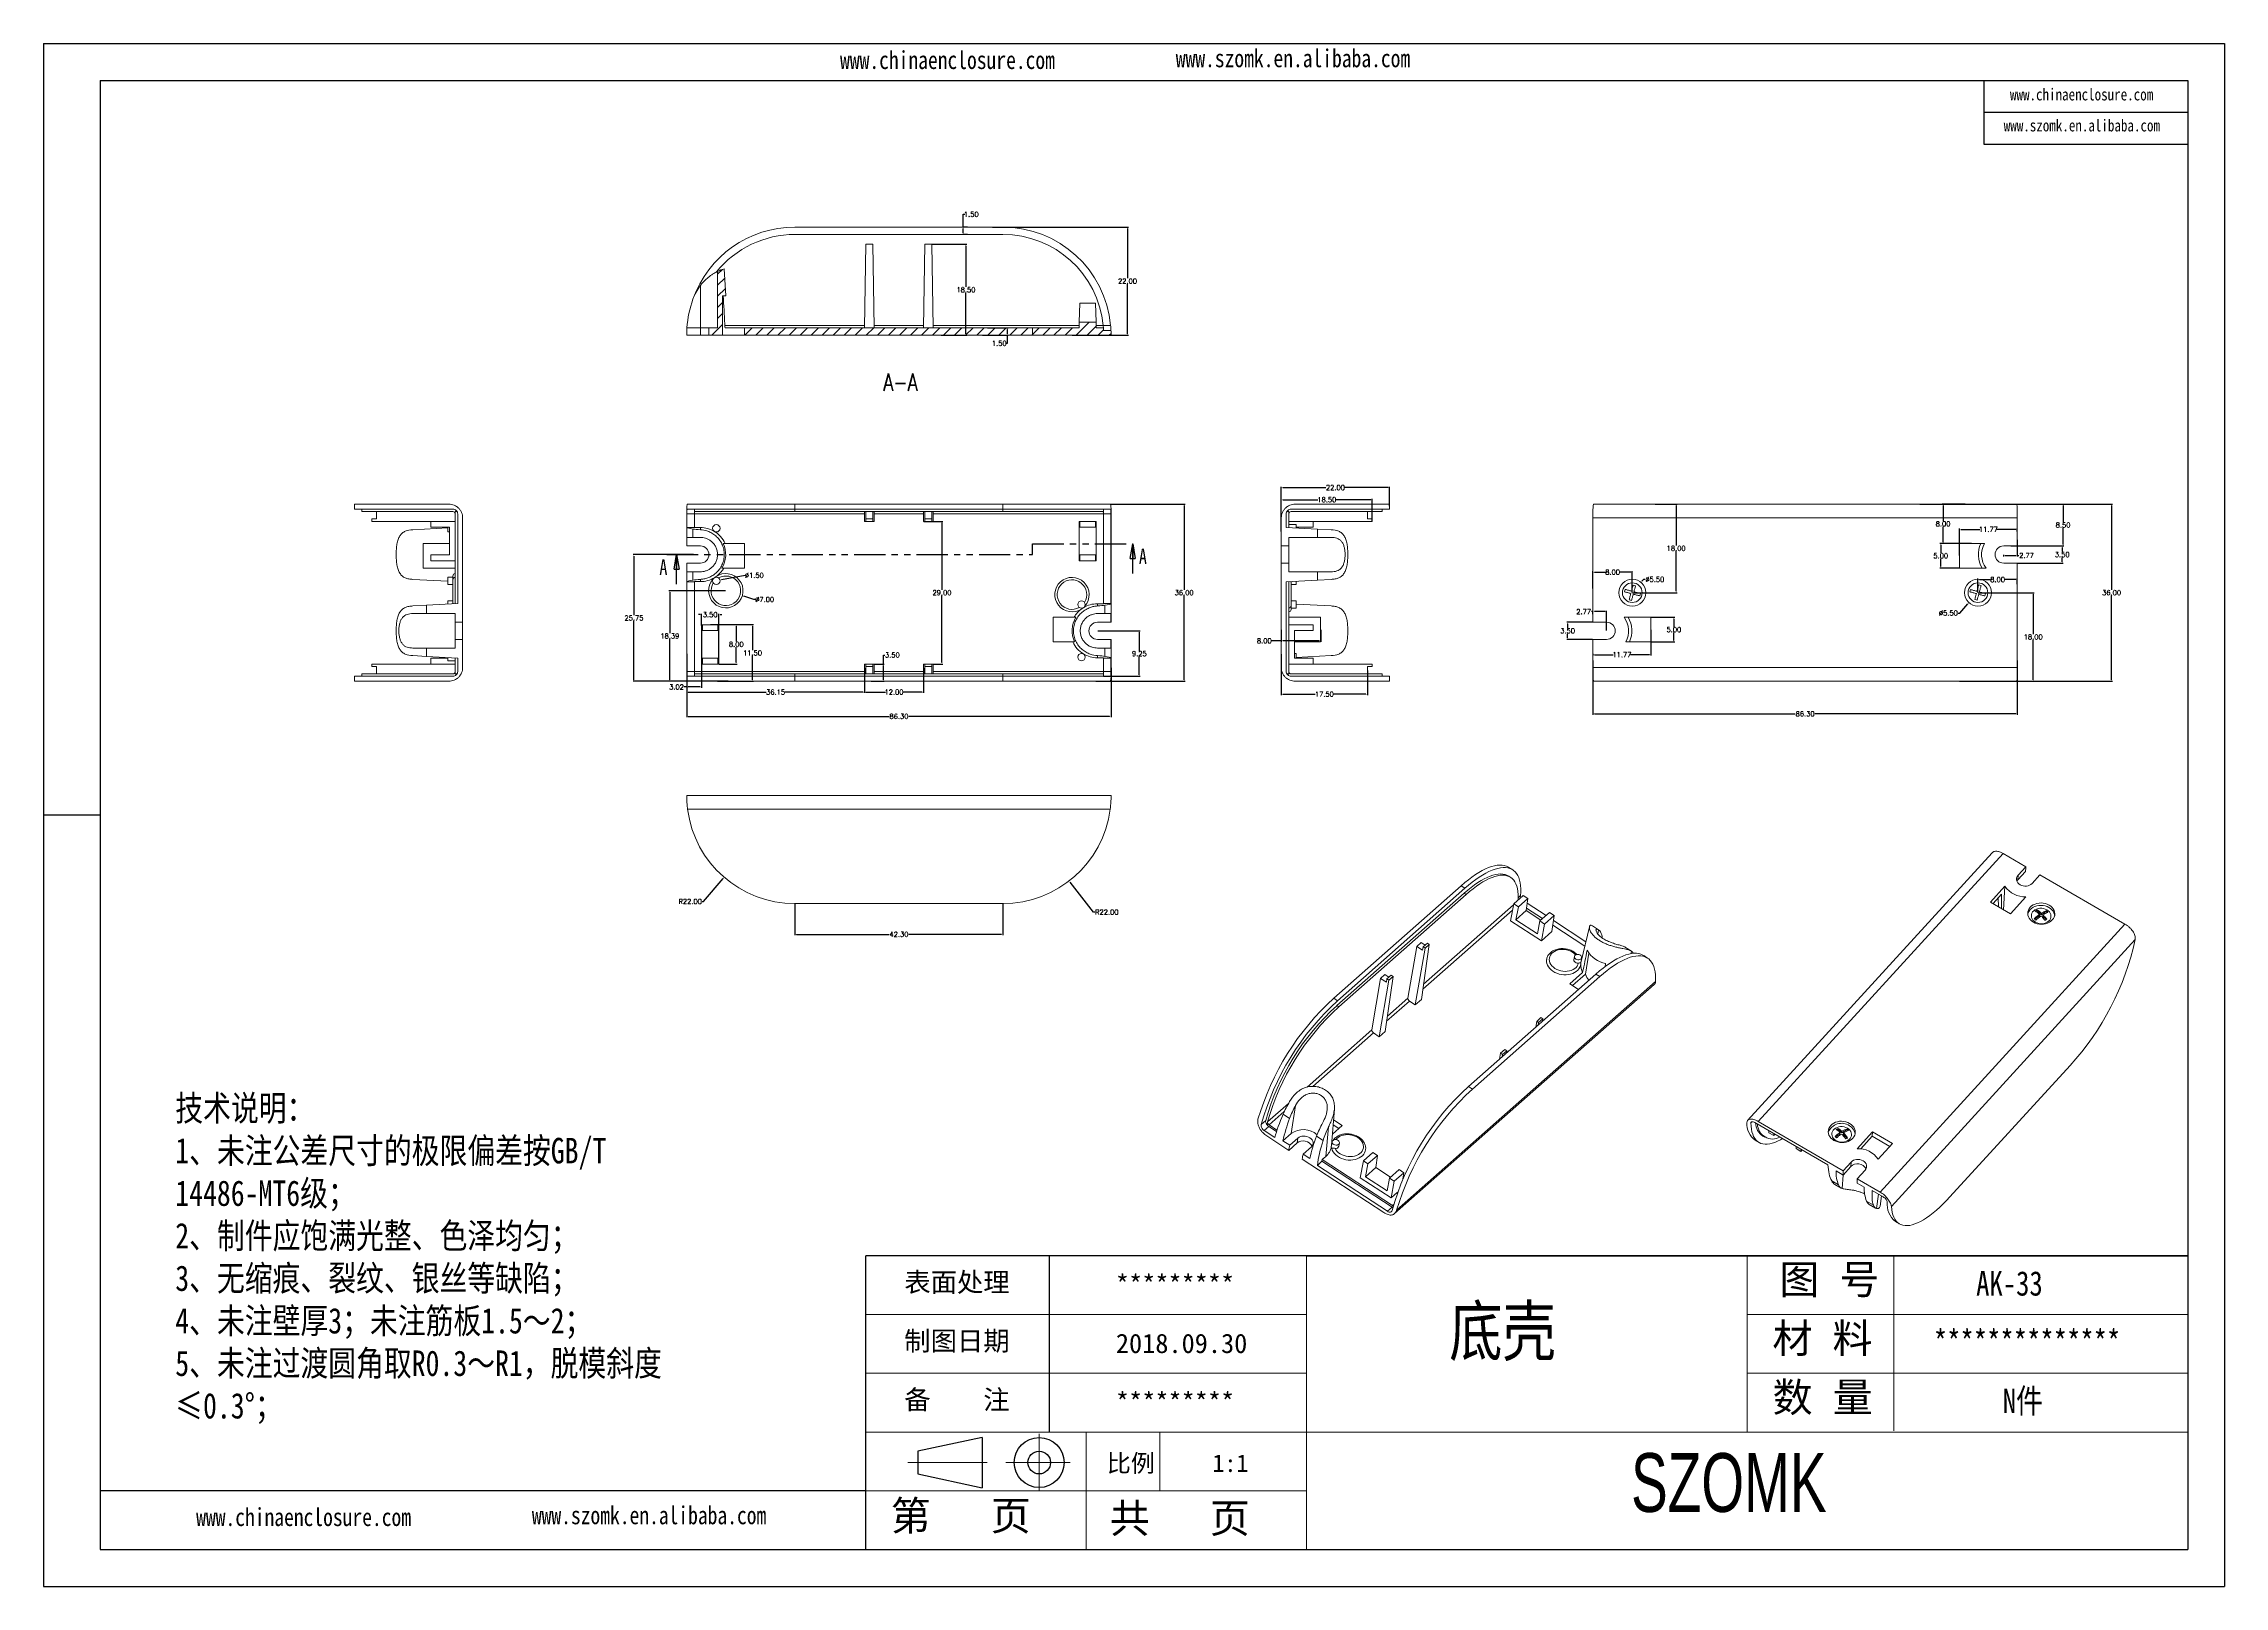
# Model space of a CAD drawing. Header units: inches. Extents: x 2759 to 3735, y 573 to 887.
# Drawn here: x 3291.2 to 3734.7, y 573 to 886.5 of the extents above; entities that cross this region are included whole.
import ezdxf

# ---------------------------------------------------------------- set-up
doc = ezdxf.new("R2010")
doc.units = ezdxf.units.IN
doc.linetypes.add('CENTER2', pattern=[28.575, 19.05, -3.175, 3.175, -3.175])
doc.linetypes.add('PHANTOM', pattern=[12.7, 6.35, -1.27, 1.27, -1.27, 1.27, -1.27])
doc.layers.add('文字', color=81, linetype='Continuous')
for name, color, linetype, lineweight in [('粗实线', 7, 'Continuous', 30), ('细实线', 3, 'Continuous', 9), ('细点划线', 2, 'CENTER2', 9)]:
    doc.layers.add(name, color=color, linetype=linetype, lineweight=lineweight)
doc.styles.add('SLDTEXTSTYLE0', font='TXT', dxfattribs={"width": 0.75})
doc.styles.add('SLDTEXTSTYLE3', font='TXT', dxfattribs={"width": 0.75, "bigfont": 'bigfont'})
doc.styles.get("Standard").update_dxf_attribs({"font": 'txt', "bigfont": 'gbcbig.shx'})
doc.styles.add('宋体', font='', dxfattribs={"width": 0.8, "height": 3.5})
doc.styles.add('长仿宋', font='', dxfattribs={"width": 0.7, "height": 4})
doc.styles.get('宋体').set_extended_font_data('SimSun')
doc.styles.get('长仿宋').set_extended_font_data('SimSun')
doc.dimstyles.new('1.5', dxfattribs={"dimtxt": 1, "dimasz": 0.3, "dimexe": 0.18, "dimexo": 0.0625, "dimgap": 0.09, "dimtad": 0, "dimtih": 1, "dimtoh": 1, "dimzin": 0, "dimdsep": 46, "dimtxsty": 'Standard', "dimcen": 0, "dimadec": 0, "dimazin": 2, "dimtfac": 1, "dimtofl": 0, "dimtmove": 0, "dimatfit": 3, "dimfxl": 1, "dimtolj": 1, "dimtzin": 0, "dimarcsym": 0})

# ---------------------------------------------------------------- blocks, each defined once
blk = doc.blocks.new('_CLOSED')
at = {"color": 0, "linetype": 'ByBlock', "lineweight": -2}
for p, q in [((-1, 0.166667), (0, 0)), ((-1, 0.166667), (-1, -0.166667)), ((0, 0), (-1, -0.166667)), ((0, 0), (-1, 0))]:
    blk.add_line(p, q, dxfattribs=at)
blk = doc.blocks.new('*D218')
at = {"color": 0, "lineweight": -2}
for p, q in [((3421.96, 762.48), (3421.96, 749.62)), ((3508.26, 759.68), (3508.26, 749.62)), ((3422.26, 749.8), (3463.1, 749.8)), ((3507.96, 749.8), (3467.11, 749.8))]:
    blk.add_line(p, q, dxfattribs=at)
at = {"color": 0}
for points in [[(3422.26, 749.85), (3422.26, 749.75), (3421.96, 749.8)], [(3507.96, 749.85), (3507.96, 749.75), (3508.26, 749.8)]]:
    blk.add_solid(points, dxfattribs=at)
at = {"layer": 'Defpoints', "color": 0}
for p in [(3421.96, 762.55), (3508.26, 759.74), (3508.26, 749.8)]:
    blk.add_point(p, dxfattribs=at)
at = {"color": 0, "insert": (3465.11, 749.8), "char_height": 1, "attachment_point": 5}
blk.add_mtext('\\A1;86.30', dxfattribs=at)
blk = doc.blocks.new('*D219')
at = {"color": 0, "lineweight": -2}
for p, q in [((3508.14, 792.94), (3523.29, 792.94)), ((3523.11, 792.64), (3523.11, 775.53)), ((3523.11, 757.24), (3523.11, 774.35)), ((3505.18, 756.94), (3523.29, 756.94))]:
    blk.add_line(p, q, dxfattribs=at)
at = {"color": 0}
for points in [[(3523.06, 792.64), (3523.16, 792.64), (3523.11, 792.94)], [(3523.06, 757.24), (3523.16, 757.24), (3523.11, 756.94)]]:
    blk.add_solid(points, dxfattribs=at)
at = {"layer": 'Defpoints', "color": 0}
for p in [(3508.08, 792.94), (3523.11, 792.94), (3505.12, 756.94)]:
    blk.add_point(p, dxfattribs=at)
at = {"color": 0, "insert": (3523.11, 774.94), "char_height": 1, "attachment_point": 5}
blk.add_mtext('\\A1;36.00', dxfattribs=at)
blk = doc.blocks.new('*D220')
at = {"color": 0, "lineweight": -2}
for p, q in [((3542.88, 787.35), (3542.88, 796.49)), ((3543.18, 796.31), (3551.95, 796.31)), ((3564.58, 796.31), (3555.8, 796.31)), ((3564.88, 792.5), (3564.88, 796.49))]:
    blk.add_line(p, q, dxfattribs=at)
at = {"color": 0}
for points in [[(3543.18, 796.36), (3543.18, 796.26), (3542.88, 796.31)], [(3564.58, 796.36), (3564.58, 796.26), (3564.88, 796.31)]]:
    blk.add_solid(points, dxfattribs=at)
at = {"layer": 'Defpoints', "color": 0}
for p in [(3564.88, 796.31), (3564.88, 792.44), (3542.88, 787.29)]:
    blk.add_point(p, dxfattribs=at)
at = {"color": 0, "insert": (3553.88, 796.31), "char_height": 1, "attachment_point": 5}
blk.add_mtext('\\A1;22.00', dxfattribs=at)
blk = doc.blocks.new('*D221')
at = {"color": 0, "lineweight": -2}
for p, q in [((3428.54, 768.44), (3432.22, 768.44)), ((3432.04, 768.14), (3432.04, 765.03)), ((3432.04, 760.74), (3432.04, 763.85)), ((3428.54, 760.44), (3432.22, 760.44))]:
    blk.add_line(p, q, dxfattribs=at)
at = {"color": 0}
for points in [[(3431.99, 768.14), (3432.09, 768.14), (3432.04, 768.44)], [(3431.99, 760.74), (3432.09, 760.74), (3432.04, 760.44)]]:
    blk.add_solid(points, dxfattribs=at)
at = {"layer": 'Defpoints', "color": 0}
for p in [(3428.48, 768.44), (3432.04, 768.44), (3428.48, 760.44)]:
    blk.add_point(p, dxfattribs=at)
at = {"color": 0, "insert": (3432.04, 764.44), "char_height": 1, "attachment_point": 5}
blk.add_mtext('\\A1;8.00', dxfattribs=at)
blk = doc.blocks.new('*D222')
at = {"color": 0, "lineweight": -2}
for p, q in [((3426.79, 768.44), (3435.52, 768.44)), ((3435.34, 768.14), (3435.34, 763.28)), ((3435.34, 757.24), (3435.34, 762.1)), ((3428.24, 756.94), (3435.52, 756.94))]:
    blk.add_line(p, q, dxfattribs=at)
at = {"color": 0}
for points in [[(3435.29, 768.14), (3435.39, 768.14), (3435.34, 768.44)], [(3435.29, 757.24), (3435.39, 757.24), (3435.34, 756.94)]]:
    blk.add_solid(points, dxfattribs=at)
at = {"layer": 'Defpoints', "color": 0}
for p in [(3426.73, 768.44), (3435.34, 768.44), (3428.18, 756.94)]:
    blk.add_point(p, dxfattribs=at)
at = {"color": 0, "insert": (3435.34, 762.69), "char_height": 1, "attachment_point": 5}
blk.add_mtext('\\A1;11.50', dxfattribs=at)
blk = doc.blocks.new('*D223')
at = {"color": 0, "lineweight": -2}
for p, q in [((3429.85, 775.33), (3418.35, 775.33)), ((3418.53, 775.03), (3418.53, 766.72)), ((3418.53, 757.24), (3418.53, 765.54)), ((3430.35, 756.94), (3418.35, 756.94))]:
    blk.add_line(p, q, dxfattribs=at)
at = {"color": 0}
for points in [[(3418.48, 775.03), (3418.58, 775.03), (3418.53, 775.33)], [(3418.48, 757.24), (3418.58, 757.24), (3418.53, 756.94)]]:
    blk.add_solid(points, dxfattribs=at)
at = {"layer": 'Defpoints', "color": 0}
for p in [(3418.53, 775.33), (3429.91, 775.33), (3430.42, 756.94)]:
    blk.add_point(p, dxfattribs=at)
at = {"color": 0, "insert": (3418.53, 766.13), "char_height": 1, "attachment_point": 5}
blk.add_mtext('\\A1;18.39', dxfattribs=at)
blk = doc.blocks.new('*D224')
at = {"color": 0, "lineweight": -2}
for p, q in [((3423.35, 782.69), (3411.04, 782.69)), ((3411.22, 782.39), (3411.22, 770.4)), ((3411.22, 757.24), (3411.22, 769.22)), ((3426.47, 756.94), (3411.04, 756.94))]:
    blk.add_line(p, q, dxfattribs=at)
at = {"color": 0}
for points in [[(3411.17, 782.39), (3411.27, 782.39), (3411.22, 782.69)], [(3411.17, 757.24), (3411.27, 757.24), (3411.22, 756.94)]]:
    blk.add_solid(points, dxfattribs=at)
at = {"layer": 'Defpoints', "color": 0}
for p in [(3411.22, 782.69), (3423.41, 782.69), (3426.54, 756.94)]:
    blk.add_point(p, dxfattribs=at)
at = {"color": 0, "insert": (3411.22, 769.81), "char_height": 1, "attachment_point": 5}
blk.add_mtext('\\A1;25.75', dxfattribs=at)
blk = doc.blocks.new('*D225')
at = {"color": 0, "lineweight": -2}
for p, q in [((3460.17, 760.44), (3462.14, 760.44)), ((3461.96, 760.44), (3461.96, 762.26)), ((3461.96, 762.26), (3462.26, 762.26)), ((3461.96, 757.24), (3461.96, 760.14)), ((3459.46, 756.94), (3462.14, 756.94))]:
    blk.add_line(p, q, dxfattribs=at)
at = {"color": 0}
for points in [[(3461.91, 760.14), (3462.01, 760.14), (3461.96, 760.44)], [(3461.91, 757.24), (3462.01, 757.24), (3461.96, 756.94)]]:
    blk.add_solid(points, dxfattribs=at)
at = {"layer": 'Defpoints', "color": 0}
for p in [(3460.11, 760.44), (3461.96, 760.44), (3459.39, 756.94)]:
    blk.add_point(p, dxfattribs=at)
at = {"color": 0, "insert": (3463.77, 762.26), "char_height": 1, "attachment_point": 5}
blk.add_mtext('\\A1;3.50', dxfattribs=at)
blk = doc.blocks.new('*D226')
at = {"color": 0, "lineweight": -2}
for p, q in [((3421.96, 759.4), (3421.96, 754.55)), ((3458.11, 759.4), (3458.11, 754.55)), ((3422.26, 754.73), (3438.11, 754.73)), ((3457.81, 754.73), (3441.95, 754.73))]:
    blk.add_line(p, q, dxfattribs=at)
at = {"color": 0}
for points in [[(3422.26, 754.78), (3422.26, 754.68), (3421.96, 754.73)], [(3457.81, 754.78), (3457.81, 754.68), (3458.11, 754.73)]]:
    blk.add_solid(points, dxfattribs=at)
at = {"layer": 'Defpoints', "color": 0}
for p in [(3421.96, 759.47), (3458.11, 759.47), (3458.11, 754.73)]:
    blk.add_point(p, dxfattribs=at)
at = {"color": 0, "insert": (3440.03, 754.73), "char_height": 1, "attachment_point": 5}
blk.add_mtext('\\A1;36.15', dxfattribs=at)
blk = doc.blocks.new('*D227')
at = {"color": 0, "lineweight": -2}
for p, q in [((3458.11, 759.63), (3458.11, 754.55)), ((3470.11, 759.63), (3470.11, 754.55)), ((3458.41, 754.73), (3462.35, 754.73)), ((3469.81, 754.73), (3465.86, 754.73))]:
    blk.add_line(p, q, dxfattribs=at)
at = {"color": 0}
for points in [[(3458.41, 754.78), (3458.41, 754.68), (3458.11, 754.73)], [(3469.81, 754.78), (3469.81, 754.68), (3470.11, 754.73)]]:
    blk.add_solid(points, dxfattribs=at)
at = {"layer": 'Defpoints', "color": 0}
for p in [(3458.11, 759.69), (3470.11, 759.69), (3470.11, 754.73)]:
    blk.add_point(p, dxfattribs=at)
at = {"color": 0, "insert": (3464.11, 754.73), "char_height": 1, "attachment_point": 5}
blk.add_mtext('\\A1;12.00', dxfattribs=at)
blk = doc.blocks.new('*D228')
at = {"color": 0, "lineweight": -2}
for p, q in [((3470.17, 789.44), (3474.05, 789.44)), ((3473.87, 789.14), (3473.87, 775.53)), ((3473.87, 760.74), (3473.87, 774.35)), ((3472.17, 760.44), (3474.05, 760.44))]:
    blk.add_line(p, q, dxfattribs=at)
at = {"color": 0}
for points in [[(3473.82, 789.14), (3473.92, 789.14), (3473.87, 789.44)], [(3473.82, 760.74), (3473.92, 760.74), (3473.87, 760.44)]]:
    blk.add_solid(points, dxfattribs=at)
at = {"layer": 'Defpoints', "color": 0}
for p in [(3470.11, 789.44), (3473.87, 789.44), (3472.11, 760.44)]:
    blk.add_point(p, dxfattribs=at)
at = {"color": 0, "insert": (3473.87, 774.94), "char_height": 1, "attachment_point": 5}
blk.add_mtext('\\A1;29.00', dxfattribs=at)
blk = doc.blocks.new('*D230')
at = {"color": 0, "lineweight": -2}
for p, q in [((3424.98, 760.78), (3424.98, 755.59)), ((3421.96, 755.77), (3421.37, 755.77)), ((3421.96, 757.92), (3421.96, 755.59)), ((3424.68, 755.77), (3422.26, 755.77))]:
    blk.add_line(p, q, dxfattribs=at)
at = {"color": 0}
for points in [[(3422.26, 755.82), (3422.26, 755.72), (3421.96, 755.77)], [(3424.68, 755.82), (3424.68, 755.72), (3424.98, 755.77)]]:
    blk.add_solid(points, dxfattribs=at)
at = {"layer": 'Defpoints', "color": 0}
for p in [(3424.98, 760.84), (3421.96, 757.99), (3421.96, 755.77)]:
    blk.add_point(p, dxfattribs=at)
at = {"color": 0, "insert": (3419.87, 755.77), "char_height": 1, "attachment_point": 5}
blk.add_mtext('\\A1;3.02', dxfattribs=at)
blk = doc.blocks.new('*D231')
at = {"color": 0, "lineweight": -2}
for p, q in [((3424.68, 770.48), (3424.38, 770.48)), ((3424.98, 768.28), (3424.98, 770.66)), ((3428.48, 768.28), (3428.48, 770.66)), ((3428.78, 770.48), (3429.08, 770.48))]:
    blk.add_line(p, q, dxfattribs=at)
at = {"color": 0}
for points in [[(3424.68, 770.53), (3424.68, 770.43), (3424.98, 770.48)], [(3428.78, 770.53), (3428.78, 770.43), (3428.48, 770.48)]]:
    blk.add_solid(points, dxfattribs=at)
at = {"layer": 'Defpoints', "color": 0}
for p in [(3424.98, 768.22), (3428.48, 770.48), (3428.48, 768.22)]:
    blk.add_point(p, dxfattribs=at)
at = {"color": 0, "insert": (3426.73, 770.48), "char_height": 1, "attachment_point": 5}
blk.add_mtext('\\A1;3.50', dxfattribs=at)
blk = doc.blocks.new('*D232')
at = {"color": 0, "lineweight": -2}
for p, q in [((3435.59, 773.56), (3433.54, 774.2)), ((3435.89, 773.56), (3435.59, 773.56))]:
    blk.add_line(p, q, dxfattribs=at)
at = {"color": 0}
blk.add_solid([(3433.55, 774.25), (3433.52, 774.15), (3433.25, 774.29)], dxfattribs=at)
at = {"layer": 'Defpoints', "color": 0}
for p in [(3426.57, 776.37), (3433.25, 774.29)]:
    blk.add_point(p, dxfattribs=at)
at = {"color": 0, "insert": (3437.81, 773.56), "char_height": 1, "attachment_point": 5}
blk.add_mtext('\\A1;∅7.00', dxfattribs=at)
blk = doc.blocks.new('*D233')
at = {"color": 0, "lineweight": -2}
blk.add_line((3433.86, 778.46), (3429.01, 777.55), dxfattribs=at)
at = {"color": 0}
blk.add_solid([(3429, 777.59), (3429.02, 777.5), (3428.72, 777.49)], dxfattribs=at)
at = {"layer": 'Defpoints', "color": 0}
for p in [(3427.24, 777.21), (3428.72, 777.49)]:
    blk.add_point(p, dxfattribs=at)
at = {"color": 0, "insert": (3435.7, 778.46), "char_height": 1, "attachment_point": 5}
blk.add_mtext('\\A1;∅1.50', dxfattribs=at)
blk = doc.blocks.new('*D234')
at = {"color": 0, "lineweight": -2}
for p, q in [((3505.55, 767.19), (3514.18, 767.19)), ((3514, 766.89), (3514, 763.15)), ((3514, 758.24), (3514, 761.97)), ((3506.72, 757.94), (3514.18, 757.94))]:
    blk.add_line(p, q, dxfattribs=at)
at = {"color": 0}
for points in [[(3513.95, 766.89), (3514.05, 766.89), (3514, 767.19)], [(3513.95, 758.24), (3514.05, 758.24), (3514, 757.94)]]:
    blk.add_solid(points, dxfattribs=at)
at = {"layer": 'Defpoints', "color": 0}
for p in [(3505.48, 767.19), (3514, 767.19), (3506.66, 757.94)]:
    blk.add_point(p, dxfattribs=at)
at = {"color": 0, "insert": (3514, 762.56), "char_height": 1, "attachment_point": 5}
blk.add_mtext('\\A1;9.25', dxfattribs=at)
blk = doc.blocks.new('*D235')
at = {"color": 0, "lineweight": -2}
for p, q in [((3542.88, 767.38), (3542.88, 764.98)), ((3550.88, 767.38), (3550.88, 764.98)), ((3542.88, 765.16), (3540.84, 765.16)), ((3550.58, 765.16), (3543.18, 765.16))]:
    blk.add_line(p, q, dxfattribs=at)
at = {"color": 0}
for points in [[(3543.18, 765.21), (3543.18, 765.11), (3542.88, 765.16)], [(3550.58, 765.21), (3550.58, 765.11), (3550.88, 765.16)]]:
    blk.add_solid(points, dxfattribs=at)
at = {"layer": 'Defpoints', "color": 0}
for p in [(3542.88, 767.44), (3550.88, 767.44), (3542.88, 765.16)]:
    blk.add_point(p, dxfattribs=at)
at = {"color": 0, "insert": (3539.41, 765.16), "char_height": 1, "attachment_point": 5}
blk.add_mtext('\\A1;8.00', dxfattribs=at)
blk = doc.blocks.new('*D236')
at = {"color": 0, "lineweight": -2}
for p, q in [((3542.88, 787.35), (3542.88, 794.02)), ((3561.38, 789.5), (3561.38, 794.02)), ((3543.18, 793.84), (3550.29, 793.84)), ((3561.08, 793.84), (3553.97, 793.84))]:
    blk.add_line(p, q, dxfattribs=at)
at = {"color": 0}
for points in [[(3543.18, 793.89), (3543.18, 793.79), (3542.88, 793.84)], [(3561.08, 793.89), (3561.08, 793.79), (3561.38, 793.84)]]:
    blk.add_solid(points, dxfattribs=at)
at = {"layer": 'Defpoints', "color": 0}
for p in [(3542.88, 793.84), (3561.38, 789.44), (3542.88, 787.29)]:
    blk.add_point(p, dxfattribs=at)
at = {"color": 0, "insert": (3552.13, 793.84), "char_height": 1, "attachment_point": 5}
blk.add_mtext('\\A1;18.50', dxfattribs=at)
blk = doc.blocks.new('*D237')
at = {"color": 0, "lineweight": -2}
for p, q in [((3542.88, 762.47), (3542.88, 754.13)), ((3560.38, 759.13), (3560.38, 754.13)), ((3543.18, 754.31), (3549.79, 754.31)), ((3560.08, 754.31), (3553.47, 754.31))]:
    blk.add_line(p, q, dxfattribs=at)
at = {"color": 0}
for points in [[(3543.18, 754.36), (3543.18, 754.26), (3542.88, 754.31)], [(3560.08, 754.36), (3560.08, 754.26), (3560.38, 754.31)]]:
    blk.add_solid(points, dxfattribs=at)
at = {"layer": 'Defpoints', "color": 0}
for p in [(3542.88, 762.53), (3560.38, 759.19), (3542.88, 754.31)]:
    blk.add_point(p, dxfattribs=at)
at = {"color": 0, "insert": (3551.63, 754.31), "char_height": 1, "attachment_point": 5}
blk.add_mtext('\\A1;17.50', dxfattribs=at)
blk = doc.blocks.new('*D238')
at = {"color": 0, "lineweight": -2}
for p, q in [((3482.13, 827.26), (3487.33, 827.26)), ((3483.11, 828.76), (3487.33, 828.76)), ((3487.15, 825.61), (3486.85, 825.61)), ((3487.15, 828.46), (3487.15, 827.56)), ((3487.15, 827.26), (3487.15, 825.61))]:
    blk.add_line(p, q, dxfattribs=at)
at = {"color": 0}
for points in [[(3487.1, 828.46), (3487.2, 828.46), (3487.15, 828.76)], [(3487.1, 827.56), (3487.2, 827.56), (3487.15, 827.26)]]:
    blk.add_solid(points, dxfattribs=at)
at = {"layer": 'Defpoints', "color": 0}
for p in [(3482.07, 827.26), (3483.04, 828.76), (3487.15, 828.76)]:
    blk.add_point(p, dxfattribs=at)
at = {"color": 0, "insert": (3485.51, 825.61), "char_height": 1, "attachment_point": 5}
blk.add_mtext('\\A1;1.50', dxfattribs=at)
blk = doc.blocks.new('*D239')
at = {"color": 0, "lineweight": -2}
for p, q in [((3484.12, 849.26), (3511.78, 849.26)), ((3511.6, 848.96), (3511.6, 838.85)), ((3511.6, 827.56), (3511.6, 837.67)), ((3500.33, 827.26), (3511.78, 827.26))]:
    blk.add_line(p, q, dxfattribs=at)
at = {"color": 0}
for points in [[(3511.55, 848.96), (3511.65, 848.96), (3511.6, 849.26)], [(3511.55, 827.56), (3511.65, 827.56), (3511.6, 827.26)]]:
    blk.add_solid(points, dxfattribs=at)
at = {"layer": 'Defpoints', "color": 0}
for p in [(3484.06, 849.26), (3511.6, 849.26), (3500.27, 827.26)]:
    blk.add_point(p, dxfattribs=at)
at = {"color": 0, "insert": (3511.6, 838.26), "char_height": 1, "attachment_point": 5}
blk.add_mtext('\\A1;22.00', dxfattribs=at)
blk = doc.blocks.new('*D240')
at = {"color": 0, "lineweight": -2}
for p, q in [((3478.19, 849.26), (3478.19, 851.85)), ((3478.19, 851.85), (3478.49, 851.85)), ((3479.06, 849.26), (3478.01, 849.26)), ((3479.06, 847.76), (3478.01, 847.76)), ((3478.19, 848.06), (3478.19, 848.96))]:
    blk.add_line(p, q, dxfattribs=at)
at = {"color": 0}
for points in [[(3478.14, 848.96), (3478.24, 848.96), (3478.19, 849.26)], [(3478.14, 848.06), (3478.24, 848.06), (3478.19, 847.76)]]:
    blk.add_solid(points, dxfattribs=at)
at = {"layer": 'Defpoints', "color": 0}
for p in [(3478.19, 849.26), (3479.13, 849.26), (3479.13, 847.76)]:
    blk.add_point(p, dxfattribs=at)
at = {"color": 0, "insert": (3479.83, 851.85), "char_height": 1, "attachment_point": 5}
blk.add_mtext('\\A1;1.50', dxfattribs=at)
blk = doc.blocks.new('*D241')
at = {"color": 0, "lineweight": -2}
for p, q in [((3471.87, 845.76), (3478.92, 845.76)), ((3478.74, 845.46), (3478.74, 837.1)), ((3478.74, 827.56), (3478.74, 835.92)), ((3473.67, 827.26), (3478.92, 827.26))]:
    blk.add_line(p, q, dxfattribs=at)
at = {"color": 0}
for points in [[(3478.69, 845.46), (3478.79, 845.46), (3478.74, 845.76)], [(3478.69, 827.56), (3478.79, 827.56), (3478.74, 827.26)]]:
    blk.add_solid(points, dxfattribs=at)
at = {"layer": 'Defpoints', "color": 0}
for p in [(3471.81, 845.76), (3473.61, 827.26), (3478.74, 827.26)]:
    blk.add_point(p, dxfattribs=at)
at = {"color": 0, "insert": (3478.74, 836.51), "char_height": 1, "attachment_point": 5}
blk.add_mtext('\\A1;18.50', dxfattribs=at)
blk = doc.blocks.new('*D242')
at = {"color": 0, "lineweight": -2}
for p, q in [((3443.96, 711.67), (3443.96, 705.31)), ((3486.26, 711.67), (3486.26, 705.31)), ((3444.26, 705.49), (3463.1, 705.49)), ((3485.96, 705.49), (3467.11, 705.49))]:
    blk.add_line(p, q, dxfattribs=at)
at = {"color": 0}
for points in [[(3444.26, 705.54), (3444.26, 705.44), (3443.96, 705.49)], [(3485.96, 705.54), (3485.96, 705.44), (3486.26, 705.49)]]:
    blk.add_solid(points, dxfattribs=at)
at = {"layer": 'Defpoints', "color": 0}
for p in [(3443.96, 711.73), (3486.26, 711.73), (3486.26, 705.49)]:
    blk.add_point(p, dxfattribs=at)
at = {"color": 0, "insert": (3465.11, 705.49), "char_height": 1, "attachment_point": 5}
blk.add_mtext('\\A1;42.30', dxfattribs=at)
blk = doc.blocks.new('*D243')
at = {"color": 0, "lineweight": -2}
for p, q in [((3504.66, 710), (3499.92, 716.11)), ((3504.96, 710), (3504.66, 710))]:
    blk.add_line(p, q, dxfattribs=at)
at = {"color": 0}
blk.add_solid([(3499.96, 716.14), (3499.88, 716.08), (3499.74, 716.35)], dxfattribs=at)
at = {"layer": 'Defpoints', "color": 0}
for p in [(3486.26, 733.73), (3499.74, 716.35)]:
    blk.add_point(p, dxfattribs=at)
at = {"color": 0, "insert": (3507.39, 710), "char_height": 1, "attachment_point": 5}
blk.add_mtext('\\A1;R22.00', dxfattribs=at)
blk = doc.blocks.new('*D244')
at = {"color": 0, "lineweight": -2}
for p, q in [((3425.39, 712.17), (3429.4, 716.83)), ((3425.09, 712.17), (3425.39, 712.17))]:
    blk.add_line(p, q, dxfattribs=at)
at = {"color": 0}
blk.add_solid([(3429.37, 716.87), (3429.44, 716.8), (3429.6, 717.06)], dxfattribs=at)
at = {"layer": 'Defpoints', "color": 0}
for p in [(3443.96, 733.73), (3429.6, 717.06)]:
    blk.add_point(p, dxfattribs=at)
at = {"color": 0, "insert": (3422.66, 712.17), "char_height": 1, "attachment_point": 5}
blk.add_mtext('\\A1;R22.00', dxfattribs=at)
blk = doc.blocks.new('*D245')
at = {"color": 0, "lineweight": -2}
for p, q in [((3618.09, 769.94), (3622.89, 769.94)), ((3622.71, 769.64), (3622.71, 768.03)), ((3618.09, 764.94), (3622.89, 764.94)), ((3622.71, 765.24), (3622.71, 766.85))]:
    blk.add_line(p, q, dxfattribs=at)
at = {"color": 0}
for points in [[(3622.66, 769.64), (3622.76, 769.64), (3622.71, 769.94)], [(3622.66, 765.24), (3622.76, 765.24), (3622.71, 764.94)]]:
    blk.add_solid(points, dxfattribs=at)
at = {"layer": 'Defpoints', "color": 0}
for p in [(3618.03, 769.94), (3618.03, 764.94), (3622.71, 764.94)]:
    blk.add_point(p, dxfattribs=at)
at = {"color": 0, "insert": (3622.71, 767.44), "char_height": 1, "attachment_point": 5}
blk.add_mtext('\\A1;5.00', dxfattribs=at)
blk = doc.blocks.new('*D246')
at = {"color": 0, "lineweight": -2}
for p, q in [((3606.25, 775.79), (3606.25, 779.29)), ((3606.55, 779.11), (3608.83, 779.11)), ((3613.95, 779.11), (3611.68, 779.11)), ((3614.25, 775), (3614.25, 779.29))]:
    blk.add_line(p, q, dxfattribs=at)
at = {"color": 0}
for points in [[(3606.55, 779.16), (3606.55, 779.06), (3606.25, 779.11)], [(3613.95, 779.16), (3613.95, 779.06), (3614.25, 779.11)]]:
    blk.add_solid(points, dxfattribs=at)
at = {"layer": 'Defpoints', "color": 0}
for p in [(3606.25, 779.11), (3606.25, 775.73), (3614.25, 774.94)]:
    blk.add_point(p, dxfattribs=at)
at = {"color": 0, "insert": (3610.25, 779.11), "char_height": 1, "attachment_point": 5}
blk.add_mtext('\\A1;8.00', dxfattribs=at)
blk = doc.blocks.new('*D247')
at = {"color": 0, "lineweight": -2}
for p, q in [((3618.9, 792.94), (3623.35, 792.94)), ((3623.17, 792.64), (3623.17, 784.53)), ((3623.17, 775.24), (3623.17, 783.35)), ((3614.32, 774.94), (3623.35, 774.94))]:
    blk.add_line(p, q, dxfattribs=at)
at = {"color": 0}
for points in [[(3623.12, 792.64), (3623.22, 792.64), (3623.17, 792.94)], [(3623.12, 775.24), (3623.22, 775.24), (3623.17, 774.94)]]:
    blk.add_solid(points, dxfattribs=at)
at = {"layer": 'Defpoints', "color": 0}
for p in [(3618.84, 792.94), (3623.17, 792.94), (3614.25, 774.94)]:
    blk.add_point(p, dxfattribs=at)
at = {"color": 0, "insert": (3623.17, 783.94), "char_height": 1, "attachment_point": 5}
blk.add_mtext('\\A1;18.00', dxfattribs=at)
blk = doc.blocks.new('*D248')
at = {"color": 0, "lineweight": -2}
for p, q in [((3616.52, 777.63), (3616.22, 777.27)), ((3616.82, 777.63), (3616.52, 777.63))]:
    blk.add_line(p, q, dxfattribs=at)
at = {"color": 0}
blk.add_solid([(3616.18, 777.3), (3616.26, 777.24), (3616.03, 777.04)], dxfattribs=at)
at = {"layer": 'Defpoints', "color": 0}
for p in [(3616.03, 777.04), (3612.48, 772.84)]:
    blk.add_point(p, dxfattribs=at)
at = {"color": 0, "insert": (3618.83, 777.63), "char_height": 1, "attachment_point": 5}
blk.add_mtext('\\A1;∅5.50', dxfattribs=at)
blk = doc.blocks.new('*D249')
at = {"color": 0, "lineweight": -2}
for p, q in [((3680.85, 770.79), (3682.52, 772.66)), ((3680.55, 770.79), (3680.85, 770.79))]:
    blk.add_line(p, q, dxfattribs=at)
at = {"color": 0}
blk.add_solid([(3682.49, 772.7), (3682.56, 772.63), (3682.72, 772.89)], dxfattribs=at)
at = {"layer": 'Defpoints', "color": 0}
for p in [(3686.39, 776.99), (3682.72, 772.89)]:
    blk.add_point(p, dxfattribs=at)
at = {"color": 0, "insert": (3678.54, 770.79), "char_height": 1, "attachment_point": 5}
blk.add_mtext('\\A1;∅5.50', dxfattribs=at)
blk = doc.blocks.new('*D250')
at = {"color": 0, "lineweight": -2}
for p, q in [((3684.62, 774.94), (3695.97, 774.94)), ((3695.79, 774.64), (3695.79, 766.53)), ((3695.79, 757.24), (3695.79, 765.35)), ((3684.47, 756.94), (3695.97, 756.94))]:
    blk.add_line(p, q, dxfattribs=at)
at = {"color": 0}
for points in [[(3695.74, 774.64), (3695.84, 774.64), (3695.79, 774.94)], [(3695.74, 757.24), (3695.84, 757.24), (3695.79, 756.94)]]:
    blk.add_solid(points, dxfattribs=at)
at = {"layer": 'Defpoints', "color": 0}
for p in [(3684.55, 774.94), (3695.79, 774.94), (3684.41, 756.94)]:
    blk.add_point(p, dxfattribs=at)
at = {"color": 0, "insert": (3695.79, 765.94), "char_height": 1, "attachment_point": 5}
blk.add_mtext('\\A1;18.00', dxfattribs=at)
blk = doc.blocks.new('*D251')
at = {"color": 0, "lineweight": -2}
for p, q in [((3684.55, 775), (3684.55, 777.79)), ((3684.85, 777.61), (3687.13, 777.61)), ((3692.25, 777.61), (3689.98, 777.61)), ((3692.55, 776.69), (3692.55, 777.79))]:
    blk.add_line(p, q, dxfattribs=at)
at = {"color": 0}
for points in [[(3684.85, 777.66), (3684.85, 777.56), (3684.55, 777.61)], [(3692.25, 777.66), (3692.25, 777.56), (3692.55, 777.61)]]:
    blk.add_solid(points, dxfattribs=at)
at = {"layer": 'Defpoints', "color": 0}
for p in [(3692.55, 777.61), (3692.55, 776.62), (3684.55, 774.94)]:
    blk.add_point(p, dxfattribs=at)
at = {"color": 0, "insert": (3688.55, 777.61), "char_height": 1, "attachment_point": 5}
blk.add_mtext('\\A1;8.00', dxfattribs=at)
blk = doc.blocks.new('*D252')
at = {"color": 0, "lineweight": -2}
for p, q in [((3680.72, 784.94), (3676.81, 784.94)), ((3676.99, 784.64), (3676.99, 783.03)), ((3676.99, 780.24), (3676.99, 781.85)), ((3680.72, 779.94), (3676.81, 779.94))]:
    blk.add_line(p, q, dxfattribs=at)
at = {"color": 0}
for points in [[(3676.94, 784.64), (3677.04, 784.64), (3676.99, 784.94)], [(3676.94, 780.24), (3677.04, 780.24), (3676.99, 779.94)]]:
    blk.add_solid(points, dxfattribs=at)
at = {"layer": 'Defpoints', "color": 0}
for p in [(3676.99, 784.94), (3680.78, 784.94), (3680.78, 779.94)]:
    blk.add_point(p, dxfattribs=at)
at = {"color": 0, "insert": (3676.99, 782.44), "char_height": 1, "attachment_point": 5}
blk.add_mtext('\\A1;5.00', dxfattribs=at)
blk = doc.blocks.new('*D253')
at = {"color": 0, "lineweight": -2}
for p, q in [((3681.96, 792.94), (3677.27, 792.94)), ((3677.45, 792.64), (3677.45, 789.53)), ((3677.45, 785.24), (3677.45, 788.35)), ((3683.27, 784.94), (3677.27, 784.94))]:
    blk.add_line(p, q, dxfattribs=at)
at = {"color": 0}
for points in [[(3677.4, 792.64), (3677.5, 792.64), (3677.45, 792.94)], [(3677.4, 785.24), (3677.5, 785.24), (3677.45, 784.94)]]:
    blk.add_solid(points, dxfattribs=at)
at = {"layer": 'Defpoints', "color": 0}
for p in [(3677.45, 792.94), (3682.02, 792.94), (3683.33, 784.94)]:
    blk.add_point(p, dxfattribs=at)
at = {"color": 0, "insert": (3677.45, 788.94), "char_height": 1, "attachment_point": 5}
blk.add_mtext('\\A1;8.00', dxfattribs=at)
blk = doc.blocks.new('*D254')
at = {"color": 0, "lineweight": -2}
for p, q in [((3680.78, 782.5), (3680.78, 787.99)), ((3681.08, 787.81), (3684.91, 787.81)), ((3692.25, 787.81), (3688.42, 787.81)), ((3692.55, 787.35), (3692.55, 787.99))]:
    blk.add_line(p, q, dxfattribs=at)
at = {"color": 0}
for points in [[(3681.08, 787.86), (3681.08, 787.76), (3680.78, 787.81)], [(3692.25, 787.86), (3692.25, 787.76), (3692.55, 787.81)]]:
    blk.add_solid(points, dxfattribs=at)
at = {"layer": 'Defpoints', "color": 0}
for p in [(3692.55, 787.81), (3692.55, 787.29), (3680.78, 782.44)]:
    blk.add_point(p, dxfattribs=at)
at = {"color": 0, "insert": (3686.67, 787.81), "char_height": 1, "attachment_point": 5}
blk.add_mtext('\\A1;11.77', dxfattribs=at)
blk = doc.blocks.new('*D255')
at = {"color": 0, "lineweight": -2}
for p, q in [((3618.03, 767.38), (3618.03, 762.15)), ((3606.25, 762.53), (3606.25, 762.15)), ((3606.55, 762.33), (3610.38, 762.33)), ((3617.73, 762.33), (3613.9, 762.33))]:
    blk.add_line(p, q, dxfattribs=at)
at = {"color": 0}
for points in [[(3606.55, 762.38), (3606.55, 762.28), (3606.25, 762.33)], [(3617.73, 762.38), (3617.73, 762.28), (3618.03, 762.33)]]:
    blk.add_solid(points, dxfattribs=at)
at = {"layer": 'Defpoints', "color": 0}
for p in [(3618.03, 767.44), (3606.25, 762.59), (3618.03, 762.33)]:
    blk.add_point(p, dxfattribs=at)
at = {"color": 0, "insert": (3612.14, 762.33), "char_height": 1, "attachment_point": 5}
blk.add_mtext('\\A1;11.77', dxfattribs=at)
blk = doc.blocks.new('*D256')
at = {"color": 0, "lineweight": -2}
for p, q in [((3606.19, 768.94), (3600.93, 768.94)), ((3601.11, 768.64), (3601.11, 767.78)), ((3606.19, 765.44), (3600.93, 765.44)), ((3601.11, 765.74), (3601.11, 766.6))]:
    blk.add_line(p, q, dxfattribs=at)
at = {"color": 0}
for points in [[(3601.06, 768.64), (3601.16, 768.64), (3601.11, 768.94)], [(3601.06, 765.74), (3601.16, 765.74), (3601.11, 765.44)]]:
    blk.add_solid(points, dxfattribs=at)
at = {"layer": 'Defpoints', "color": 0}
for p in [(3601.11, 768.94), (3606.25, 768.94), (3606.25, 765.44)]:
    blk.add_point(p, dxfattribs=at)
at = {"color": 0, "insert": (3601.11, 767.19), "char_height": 1, "attachment_point": 5}
blk.add_mtext('\\A1;3.50', dxfattribs=at)
blk = doc.blocks.new('*D258')
at = {"color": 0, "lineweight": -2}
for p, q in [((3606.25, 771.09), (3605.95, 771.09)), ((3606.25, 770.58), (3606.25, 771.27)), ((3608.73, 771.09), (3606.55, 771.09)), ((3609.03, 767.25), (3609.03, 771.27))]:
    blk.add_line(p, q, dxfattribs=at)
at = {"color": 0}
for points in [[(3606.55, 771.14), (3606.55, 771.04), (3606.25, 771.09)], [(3608.73, 771.14), (3608.73, 771.04), (3609.03, 771.09)]]:
    blk.add_solid(points, dxfattribs=at)
at = {"layer": 'Defpoints', "color": 0}
for p in [(3606.25, 771.09), (3606.25, 770.52), (3609.03, 767.19)]:
    blk.add_point(p, dxfattribs=at)
at = {"color": 0, "insert": (3604.36, 771.09), "char_height": 1, "attachment_point": 5}
blk.add_mtext('\\A1;2.77', dxfattribs=at)
blk = doc.blocks.new('*D259')
at = {"color": 0, "lineweight": -2}
for p, q in [((3692.55, 785.71), (3692.55, 782.32)), ((3689.78, 782.63), (3689.78, 782.32)), ((3690.08, 782.5), (3692.25, 782.5)), ((3692.55, 782.5), (3692.85, 782.5))]:
    blk.add_line(p, q, dxfattribs=at)
at = {"color": 0}
for points in [[(3690.08, 782.55), (3690.08, 782.45), (3689.78, 782.5)], [(3692.25, 782.55), (3692.25, 782.45), (3692.55, 782.5)]]:
    blk.add_solid(points, dxfattribs=at)
at = {"layer": 'Defpoints', "color": 0}
for p in [(3692.55, 785.77), (3689.78, 782.69), (3692.55, 782.5)]:
    blk.add_point(p, dxfattribs=at)
at = {"color": 0, "insert": (3694.44, 782.5), "char_height": 1, "attachment_point": 5}
blk.add_mtext('\\A1;2.77', dxfattribs=at)
blk = doc.blocks.new('*D260')
at = {"color": 0, "lineweight": -2}
for p, q in [((3691.23, 784.44), (3701.87, 784.44)), ((3692.62, 780.94), (3701.87, 780.94)), ((3701.69, 784.14), (3701.69, 783.28)), ((3701.69, 781.24), (3701.69, 782.1))]:
    blk.add_line(p, q, dxfattribs=at)
at = {"color": 0}
for points in [[(3701.64, 784.14), (3701.74, 784.14), (3701.69, 784.44)], [(3701.64, 781.24), (3701.74, 781.24), (3701.69, 780.94)]]:
    blk.add_solid(points, dxfattribs=at)
at = {"layer": 'Defpoints', "color": 0}
for p in [(3691.17, 784.44), (3692.55, 780.94), (3701.69, 784.44)]:
    blk.add_point(p, dxfattribs=at)
at = {"color": 0, "insert": (3701.69, 782.69), "char_height": 1, "attachment_point": 5}
blk.add_mtext('\\A1;3.50', dxfattribs=at)
blk = doc.blocks.new('*D261')
at = {"color": 0, "lineweight": -2}
for p, q in [((3690.84, 792.94), (3702.04, 792.94)), ((3701.86, 792.64), (3701.86, 789.28)), ((3701.86, 784.74), (3701.86, 788.1)), ((3691.95, 784.44), (3702.04, 784.44))]:
    blk.add_line(p, q, dxfattribs=at)
at = {"color": 0}
for points in [[(3701.81, 792.64), (3701.91, 792.64), (3701.86, 792.94)], [(3701.81, 784.74), (3701.91, 784.74), (3701.86, 784.44)]]:
    blk.add_solid(points, dxfattribs=at)
at = {"layer": 'Defpoints', "color": 0}
for p in [(3690.77, 792.94), (3701.86, 792.94), (3691.88, 784.44)]:
    blk.add_point(p, dxfattribs=at)
at = {"color": 0, "insert": (3701.86, 788.69), "char_height": 1, "attachment_point": 5}
blk.add_mtext('\\A1;8.50', dxfattribs=at)
blk = doc.blocks.new('*D263')
at = {"color": 0, "lineweight": -2}
for p, q in [((3606.25, 761.13), (3606.25, 750.13)), ((3692.55, 761.13), (3692.55, 750.13)), ((3606.55, 750.31), (3647.4, 750.31)), ((3692.25, 750.31), (3651.41, 750.31))]:
    blk.add_line(p, q, dxfattribs=at)
at = {"color": 0}
for points in [[(3606.55, 750.36), (3606.55, 750.26), (3606.25, 750.31)], [(3692.25, 750.36), (3692.25, 750.26), (3692.55, 750.31)]]:
    blk.add_solid(points, dxfattribs=at)
at = {"layer": 'Defpoints', "color": 0}
for p in [(3606.25, 761.2), (3692.55, 761.2), (3692.55, 750.31)]:
    blk.add_point(p, dxfattribs=at)
at = {"color": 0, "insert": (3649.4, 750.31), "char_height": 1, "attachment_point": 5}
blk.add_mtext('\\A1;86.30', dxfattribs=at)
blk = doc.blocks.new('*D264')
at = {"color": 0, "lineweight": -2}
for p, q in [((3672.71, 792.94), (3711.91, 792.94)), ((3711.73, 792.64), (3711.73, 775.53)), ((3711.73, 757.24), (3711.73, 774.35)), ((3680.83, 756.94), (3711.91, 756.94))]:
    blk.add_line(p, q, dxfattribs=at)
at = {"color": 0}
for points in [[(3711.68, 792.64), (3711.78, 792.64), (3711.73, 792.94)], [(3711.68, 757.24), (3711.78, 757.24), (3711.73, 756.94)]]:
    blk.add_solid(points, dxfattribs=at)
at = {"layer": 'Defpoints', "color": 0}
for p in [(3672.65, 792.94), (3711.73, 792.94), (3680.77, 756.94)]:
    blk.add_point(p, dxfattribs=at)
at = {"color": 0, "insert": (3711.73, 774.94), "char_height": 1, "attachment_point": 5}
blk.add_mtext('\\A1;36.00', dxfattribs=at)

msp = doc.modelspace()

# ---------------------------------------------------------------- hatches: boundary and pattern name
at = {"linetype": 'Continuous', "lineweight": 0}
h = msp.add_hatch(dxfattribs=at)
h.set_pattern_fill('ANSI31', color=4, scale=0.5, style=0)
edge = h.paths.add_edge_path(flags=0)
edge.add_line((3428.228, 828.76), (3426.478, 828.76))
edge.add_line((3426.478, 828.76), (3426.478, 827.26))
edge.add_line((3426.478, 827.26), (3429.228, 827.26))
edge.add_line((3429.228, 827.26), (3429.228, 835.26))
edge.add_line((3429.228, 835.26), (3429.888, 835.26))
edge.add_line((3429.888, 835.26), (3429.598, 840.786))
edge.add_arc((3432.642, 831.26), 10, 107.72076, 116.19038)
edge.add_line((3428.228, 840.234), (3428.228, 828.76))
h = msp.add_hatch(dxfattribs=at)
h.set_pattern_fill('ANSI31', color=4, scale=0.5, style=0)
edge = h.paths.add_edge_path(flags=0)
edge.add_line((3492.28, 828.76), (3492.28, 827.26))
edge.add_line((3492.28, 827.26), (3508.255, 827.26))
edge.add_arc((3486.255, 827.26), 22, 0, 2.60525)
edge.add_line((3508.233, 828.26), (3506.7, 828.26))
edge.add_line((3506.7, 828.26), (3506.7, 828.76))
edge.add_line((3506.7, 828.76), (3505.233, 828.76))
edge.add_line((3505.233, 828.76), (3505.191, 829.96))
edge.add_line((3505.191, 829.96), (3501.775, 829.96))
edge.add_line((3501.775, 829.96), (3501.733, 828.76))
edge.add_line((3501.733, 828.76), (3492.28, 828.76))
h = msp.add_hatch(dxfattribs=at)
h.set_pattern_fill('ANSI31', color=4, scale=0.5, style=0)
h.paths.add_polyline_path([(3492.28, 828.76), (3433.728, 828.76), (3433.728, 827.26), (3492.28, 827.26)], flags=0)

# ---------------------------------------------------------------- linework, layer by layer
for p, q in [((3291.166, 886.544), (3734.668, 886.544)), ((3291.166, 886.544), (3291.166, 572.957)), ((3734.668, 886.544), (3734.668, 572.957)), ((3302.642, 879.078), (3727.202, 879.078)), ((3302.642, 879.078), (3302.642, 580.423)), ((3685.722, 879.078), (3685.722, 866.115)), ((3727.202, 879.078), (3727.202, 580.423)), ((3685.722, 872.596), (3727.202, 872.596)), ((3685.722, 866.115), (3727.202, 866.115)), ((3302.642, 729.75), (3291.166, 729.75)), ((3291.166, 718.136), (3291.166, 572.957)), ((3458.413, 580.423), (3458.413, 640.154)), ((3548.009, 640.154), (3458.413, 640.154)), ((3495.745, 604.315), (3495.745, 640.154)), ((3458.413, 592.369), (3302.642, 592.369)), ((3302.642, 580.423), (3727.202, 580.423)), ((3291.166, 572.957), (3734.668, 572.957)), ((3291.166, 572.957), (3496.491, 572.957))]:
    msp.add_line(p, q)
at = {"color": 7, "linetype": 'Continuous', "lineweight": 15}
for p, q in [((3486.255, 849.26), (3443.955, 849.26)), ((3443.955, 847.76), (3486.255, 847.76)), ((3458.402, 845.76), (3458.105, 828.76)), ((3458.402, 845.76), (3459.809, 845.76)), ((3459.809, 845.76), (3460.105, 828.76)), ((3470.402, 845.76), (3470.105, 828.76)), ((3470.402, 845.76), (3471.809, 845.76)), ((3471.809, 845.76), (3472.105, 828.76)), ((3428.228, 828.76), (3428.228, 840.234)), ((3429.598, 840.786), (3429.888, 835.26)), ((3424.728, 837.374), (3424.728, 828.76)), ((3429.228, 835.26), (3429.228, 827.26)), ((3429.228, 835.26), (3429.888, 835.26)), ((3501.733, 828.76), (3501.775, 829.96)), ((3501.775, 829.96), (3501.907, 833.76)), ((3501.775, 829.96), (3505.191, 829.96)), ((3505.058, 833.76), (3501.907, 833.76)), ((3505.191, 829.96), (3505.058, 833.76)), ((3505.191, 829.96), (3505.233, 828.76)), ((3421.955, 827.26), (3424.728, 827.26)), ((3424.728, 828.76), (3422.007, 828.76)), ((3424.728, 827.26), (3424.728, 828.76)), ((3426.478, 828.76), (3424.728, 828.76)), ((3424.728, 827.26), (3426.478, 827.26)), ((3426.478, 827.26), (3426.478, 828.76)), ((3426.478, 828.76), (3428.228, 828.76)), ((3426.478, 827.26), (3429.228, 827.26)), ((3429.228, 827.26), (3433.728, 827.26)), ((3429.747, 828.76), (3433.728, 828.76)), ((3433.728, 828.76), (3492.28, 828.76)), ((3433.728, 827.26), (3433.728, 828.76)), ((3433.728, 827.26), (3492.28, 827.26)), ((3460.097, 829.26), (3470.114, 829.26)), ((3492.28, 828.76), (3492.28, 827.26)), ((3492.28, 828.76), (3501.733, 828.76)), ((3492.28, 827.26), (3508.255, 827.26)), ((3505.233, 828.76), (3506.7, 828.76)), ((3506.658, 829.26), (3508.164, 829.26)), ((3506.7, 828.76), (3506.7, 828.26)), ((3506.7, 828.394), (3506.708, 828.394)), ((3506.7, 828.26), (3508.233, 828.26)), ((3506.708, 828.394), (3506.708, 828.658)), ((3354.387, 791.939), (3354.387, 792.939)), ((3354.387, 792.939), (3373.587, 792.939)), ((3354.387, 791.939), (3374.387, 791.939)), ((3355.887, 791.939), (3355.887, 791.439)), ((3355.887, 791.439), (3374.387, 791.439)), ((3357.887, 789.439), (3357.887, 789.939)), ((3357.887, 789.939), (3358.887, 789.939)), ((3357.887, 789.439), (3369.887, 789.439)), ((3358.887, 789.939), (3358.887, 791.439)), ((3369.887, 789.439), (3374.887, 789.439)), ((3369.887, 788.239), (3369.887, 789.439)), ((3374.887, 791.439), (3374.99, 791.439)), ((3374.887, 791.439), (3374.887, 790.939)), ((3374.887, 790.939), (3374.887, 772.689)), ((3374.99, 791.737), (3374.99, 791.439)), ((3375.253, 791.439), (3374.99, 791.439)), ((3375.387, 772.715), (3375.387, 790.939)), ((3376.387, 768.939), (3376.387, 790.139)), ((3421.955, 790.139), (3421.955, 784.439)), ((3421.978, 790.939), (3421.978, 788.215)), ((3423.51, 790.939), (3421.978, 790.939)), ((3422.047, 791.939), (3443.955, 791.939)), ((3422.134, 792.939), (3443.955, 792.939)), ((3423.503, 791.737), (3423.503, 791.439)), ((3423.503, 791.439), (3423.51, 791.439)), ((3423.51, 791.439), (3423.51, 790.939)), ((3458.105, 790.939), (3423.51, 790.939)), ((3423.51, 790.939), (3423.51, 788.189)), ((3423.553, 791.439), (3443.955, 791.439)), ((3443.955, 792.939), (3443.955, 791.939)), ((3486.255, 792.939), (3443.955, 792.939)), ((3486.255, 791.939), (3443.955, 791.939)), ((3443.955, 791.939), (3443.955, 791.439)), ((3443.955, 791.439), (3486.255, 791.439)), ((3458.105, 790.939), (3458.105, 789.439)), ((3458.402, 789.439), (3458.105, 789.439)), ((3458.385, 791.439), (3458.385, 789.939)), ((3458.402, 789.939), (3458.385, 789.939)), ((3458.402, 789.939), (3458.402, 789.439)), ((3459.809, 789.939), (3458.402, 789.939)), ((3458.402, 789.439), (3459.809, 789.439)), ((3459.809, 789.439), (3459.809, 789.939)), ((3459.809, 789.939), (3459.826, 789.939)), ((3459.809, 789.439), (3460.105, 789.439)), ((3459.826, 789.939), (3459.826, 791.439)), ((3460.105, 789.439), (3460.105, 790.939)), ((3470.105, 790.939), (3460.105, 790.939)), ((3470.105, 790.939), (3470.105, 789.439)), ((3470.402, 789.439), (3470.105, 789.439)), ((3470.385, 791.439), (3470.385, 789.939)), ((3470.402, 789.939), (3470.385, 789.939)), ((3470.402, 789.939), (3470.402, 789.439)), ((3471.809, 789.939), (3470.402, 789.939)), ((3470.402, 789.439), (3471.809, 789.439)), ((3471.809, 789.439), (3471.809, 789.939)), ((3471.809, 789.939), (3471.826, 789.939)), ((3471.809, 789.439), (3472.105, 789.439)), ((3471.826, 789.939), (3471.826, 791.439)), ((3472.105, 789.439), (3472.105, 790.939)), ((3506.7, 790.939), (3472.105, 790.939)), ((3486.255, 791.939), (3486.255, 792.939)), ((3486.255, 792.939), (3508.077, 792.939)), ((3486.255, 791.939), (3508.164, 791.939)), ((3486.255, 791.939), (3486.255, 791.439)), ((3486.255, 791.439), (3506.658, 791.439)), ((3501.733, 789.439), (3501.733, 781.439)), ((3501.907, 789.439), (3501.733, 789.439)), ((3501.907, 789.439), (3501.907, 788.239)), ((3505.058, 789.439), (3501.907, 789.439)), ((3505.058, 788.239), (3505.058, 789.439)), ((3505.058, 789.439), (3505.233, 789.439)), ((3505.233, 781.439), (3505.233, 789.439)), ((3506.7, 791.439), (3506.708, 791.439)), ((3506.7, 791.439), (3506.7, 790.939)), ((3508.233, 790.939), (3506.7, 790.939)), ((3506.7, 790.939), (3506.7, 772.689)), ((3506.708, 791.737), (3506.708, 791.439)), ((3508.233, 772.715), (3508.233, 790.939)), ((3508.255, 768.939), (3508.255, 790.139)), ((3542.877, 790.139), (3542.877, 784.439)), ((3543.877, 790.939), (3543.877, 788.215)), ((3544.275, 791.439), (3544.011, 791.439)), ((3544.275, 791.737), (3544.275, 791.439)), ((3544.275, 791.439), (3544.377, 791.439)), ((3544.377, 791.439), (3544.377, 790.939)), ((3544.377, 790.939), (3544.377, 788.189)), ((3561.377, 789.439), (3544.377, 789.439)), ((3544.877, 791.939), (3564.877, 791.939)), ((3544.877, 791.439), (3563.377, 791.439)), ((3545.677, 792.939), (3564.877, 792.939)), ((3549.377, 789.439), (3549.377, 788.239)), ((3560.377, 791.439), (3560.377, 789.939)), ((3561.377, 789.939), (3560.377, 789.939)), ((3561.377, 789.939), (3561.377, 789.439)), ((3563.377, 791.939), (3563.377, 791.439)), ((3564.877, 792.939), (3564.877, 791.939)), ((3606.254, 768.939), (3606.254, 790.139)), ((3692.554, 790.139), (3606.254, 790.139)), ((3606.433, 792.939), (3692.375, 792.939)), ((3692.554, 790.139), (3692.554, 784.439)), ((3366.274, 787.737), (3373.387, 788.11)), ((3373.687, 788.239), (3369.887, 788.239)), ((3373.387, 788.027), (3373.387, 788.239)), ((3373.387, 787.277), (3373.387, 788.027)), ((3373.387, 787.277), (3373.687, 787.277)), ((3373.687, 782.639), (3373.687, 788.239)), ((3423.51, 788.215), (3421.978, 788.215)), ((3422.007, 786.189), (3423.214, 786.189)), ((3422.007, 784.439), (3422.007, 786.189)), ((3423.214, 786.189), (3423.214, 787.883)), ((3424.728, 786.189), (3423.214, 786.189)), ((3424.728, 788.189), (3423.51, 788.189)), ((3424.728, 787.737), (3424.728, 788.189)), ((3501.775, 782.639), (3501.775, 788.239)), ((3501.775, 788.239), (3501.907, 788.239)), ((3505.058, 788.239), (3501.907, 788.239)), ((3505.191, 788.239), (3505.058, 788.239)), ((3505.191, 782.639), (3505.191, 788.239)), ((3550.21, 787.883), (3543.877, 788.215)), ((3545.877, 788.777), (3544.377, 788.777)), ((3544.377, 786.189), (3550.21, 786.189)), ((3544.377, 784.439), (3544.377, 786.189)), ((3545.877, 788.777), (3545.877, 788.11)), ((3545.877, 788.239), (3549.377, 788.239)), ((3550.21, 786.189), (3550.21, 787.883)), ((3550.21, 787.883), (3552.991, 787.737)), ((3552.991, 786.189), (3550.21, 786.189)), ((3368.387, 784.939), (3368.387, 779.939)), ((3368.387, 784.939), (3373.687, 784.939)), ((3369.887, 781.439), (3369.887, 782.639)), ((3369.887, 782.639), (3373.687, 782.639)), ((3369.887, 781.439), (3374.887, 781.439)), ((3422.007, 784.439), (3421.955, 784.439)), ((3421.955, 780.939), (3422.007, 780.939)), ((3421.955, 780.939), (3421.955, 759.739)), ((3424.728, 784.439), (3422.007, 784.439)), ((3422.007, 779.189), (3422.007, 780.939)), ((3422.007, 780.939), (3424.728, 780.939)), ((3429.747, 784.939), (3433.728, 784.939)), ((3433.728, 784.939), (3433.728, 779.939)), ((3501.907, 781.439), (3501.733, 781.439)), ((3501.907, 782.639), (3501.775, 782.639)), ((3501.907, 782.639), (3501.907, 781.439)), ((3501.907, 782.639), (3505.058, 782.639)), ((3501.907, 781.439), (3505.058, 781.439)), ((3505.058, 781.439), (3505.058, 782.639)), ((3505.058, 782.639), (3505.191, 782.639)), ((3505.058, 781.439), (3505.233, 781.439)), ((3544.377, 784.439), (3542.877, 784.439)), ((3542.877, 784.439), (3542.877, 780.939)), ((3542.877, 780.939), (3542.877, 759.739)), ((3542.877, 780.939), (3544.377, 780.939)), ((3544.377, 780.939), (3544.377, 784.439)), ((3544.377, 779.189), (3544.377, 780.939)), ((3685.884, 784.939), (3680.781, 784.939)), ((3680.781, 784.939), (3680.781, 779.939)), ((3692.554, 784.439), (3689.781, 784.439)), ((3689.781, 780.939), (3692.554, 780.939)), ((3692.554, 780.939), (3692.554, 759.739)), ((3366.274, 777.64), (3373.387, 777.267)), ((3374.387, 778.1), (3373.387, 778.1)), ((3373.387, 777.35), (3373.387, 778.1)), ((3373.387, 776.6), (3373.387, 777.35)), ((3373.387, 776.6), (3374.387, 776.6)), ((3374.387, 777.547), (3374.387, 778.33)), ((3374.387, 772.959), (3374.387, 777.547)), ((3421.978, 777.162), (3421.978, 758.939)), ((3421.978, 777.162), (3423.51, 777.162)), ((3423.214, 779.189), (3422.007, 779.189)), ((3423.214, 777.494), (3423.214, 779.189)), ((3423.214, 779.189), (3424.728, 779.189)), ((3423.51, 777.189), (3424.728, 777.189)), ((3423.51, 777.189), (3423.51, 758.939)), ((3424.728, 777.64), (3424.728, 777.189)), ((3433.728, 779.939), (3429.491, 779.939)), ((3550.21, 777.494), (3543.877, 777.162)), ((3543.877, 777.162), (3543.877, 758.939)), ((3550.21, 779.189), (3544.377, 779.189)), ((3544.377, 777.189), (3544.377, 758.939)), ((3544.877, 776.918), (3544.877, 772.33)), ((3544.877, 776.6), (3545.877, 776.6)), ((3545.877, 777.267), (3545.877, 776.6)), ((3550.21, 777.494), (3550.21, 779.189)), ((3550.21, 779.189), (3552.991, 779.189)), ((3552.991, 777.64), (3550.21, 777.494)), ((3680.781, 779.939), (3686.219, 779.939)), ((3366.274, 772.237), (3369.054, 772.383)), ((3369.054, 772.383), (3375.387, 772.715)), ((3369.054, 772.383), (3369.054, 770.689)), ((3374.387, 773.277), (3373.387, 773.277)), ((3373.387, 772.61), (3373.387, 773.277)), ((3505.483, 772.237), (3505.483, 772.689)), ((3506.7, 772.689), (3505.483, 772.689)), ((3508.233, 772.715), (3506.7, 772.715)), ((3506.997, 772.383), (3506.997, 770.689)), ((3545.877, 773.277), (3544.877, 773.277)), ((3544.877, 772.33), (3544.877, 771.547)), ((3544.877, 771.777), (3545.877, 771.777)), ((3545.877, 773.277), (3545.877, 772.527)), ((3552.991, 772.237), (3545.877, 772.61)), ((3545.877, 772.527), (3545.877, 771.777)), ((3613.95, 774.782), (3613.967, 774.778)), ((3613.967, 774.778), (3613.962, 774.761)), ((3684.841, 775.1), (3684.846, 775.117)), ((3684.858, 775.095), (3684.841, 775.1)), ((3369.054, 770.689), (3366.274, 770.689)), ((3369.054, 770.689), (3374.887, 770.689)), ((3374.887, 770.689), (3374.887, 768.939)), ((3376.387, 768.939), (3374.887, 768.939)), ((3374.887, 768.939), (3374.887, 765.439)), ((3376.387, 765.439), (3376.387, 768.939)), ((3424.978, 768.439), (3424.978, 760.439)), ((3425.153, 768.439), (3424.978, 768.439)), ((3425.153, 768.439), (3425.153, 767.239)), ((3428.304, 768.439), (3425.153, 768.439)), ((3428.304, 767.239), (3428.304, 768.439)), ((3428.304, 768.439), (3428.478, 768.439)), ((3428.478, 760.439), (3428.478, 768.439)), ((3496.483, 764.939), (3496.483, 769.939)), ((3496.483, 769.939), (3500.72, 769.939)), ((3506.997, 770.689), (3505.483, 770.689)), ((3508.204, 768.939), (3505.483, 768.939)), ((3506.997, 770.689), (3508.204, 770.689)), ((3508.204, 770.689), (3508.204, 768.939)), ((3508.255, 768.939), (3508.204, 768.939)), ((3549.377, 768.439), (3544.377, 768.439)), ((3549.377, 768.439), (3549.377, 767.239)), ((3550.877, 764.939), (3550.877, 769.939)), ((3609.027, 768.939), (3606.254, 768.939)), ((3618.027, 769.939), (3612.589, 769.939)), ((3618.027, 764.939), (3618.027, 769.939)), ((3366.274, 763.689), (3369.054, 763.689)), ((3369.054, 763.689), (3369.054, 761.994)), ((3374.887, 763.689), (3369.054, 763.689)), ((3374.887, 765.439), (3374.887, 763.689)), ((3374.887, 765.439), (3376.387, 765.439)), ((3376.387, 759.739), (3376.387, 765.439)), ((3425.153, 767.239), (3425.02, 767.239)), ((3425.02, 767.239), (3425.02, 761.639)), ((3428.304, 767.239), (3425.153, 767.239)), ((3428.304, 767.239), (3428.436, 767.239)), ((3428.436, 767.239), (3428.436, 761.639)), ((3500.464, 764.939), (3496.483, 764.939)), ((3505.483, 765.439), (3508.204, 765.439)), ((3505.483, 763.689), (3506.997, 763.689)), ((3506.997, 763.689), (3506.997, 761.994)), ((3508.204, 763.689), (3506.997, 763.689)), ((3508.204, 765.439), (3508.204, 763.689)), ((3508.204, 765.439), (3508.255, 765.439)), ((3508.255, 759.739), (3508.255, 765.439)), ((3549.377, 767.239), (3545.577, 767.239)), ((3545.577, 767.239), (3545.577, 761.639)), ((3550.877, 764.939), (3545.577, 764.939)), ((3606.254, 759.739), (3606.254, 765.439)), ((3606.254, 765.439), (3609.027, 765.439)), ((3612.924, 764.939), (3618.027, 764.939)), ((3355.887, 757.939), (3355.887, 758.439)), ((3355.887, 758.439), (3374.387, 758.439)), ((3357.887, 760.439), (3357.887, 759.939)), ((3357.887, 760.439), (3374.887, 760.439)), ((3357.887, 759.939), (3358.887, 759.939)), ((3358.887, 759.939), (3358.887, 758.439)), ((3369.054, 761.994), (3366.274, 762.14)), ((3369.054, 761.994), (3375.387, 761.662)), ((3369.887, 760.439), (3369.887, 761.639)), ((3373.387, 761.639), (3369.887, 761.639)), ((3373.387, 761.1), (3373.387, 761.767)), ((3373.387, 761.1), (3374.887, 761.1)), ((3374.887, 761.689), (3374.887, 758.939)), ((3374.887, 758.439), (3374.887, 758.939)), ((3374.887, 758.439), (3374.99, 758.439)), ((3374.99, 758.14), (3374.99, 758.439)), ((3375.253, 758.439), (3374.99, 758.439)), ((3375.387, 758.939), (3375.387, 761.662)), ((3421.978, 758.939), (3423.51, 758.939)), ((3423.503, 758.439), (3423.51, 758.439)), ((3423.503, 758.14), (3423.503, 758.439)), ((3423.51, 758.439), (3423.51, 758.939)), ((3423.51, 758.939), (3458.105, 758.939)), ((3423.553, 758.439), (3443.955, 758.439)), ((3425.153, 760.439), (3424.978, 760.439)), ((3425.02, 761.639), (3425.153, 761.639)), ((3425.153, 761.639), (3425.153, 760.439)), ((3425.153, 761.639), (3428.304, 761.639)), ((3425.153, 760.439), (3428.304, 760.439)), ((3428.304, 760.439), (3428.304, 761.639)), ((3428.436, 761.639), (3428.304, 761.639)), ((3428.304, 760.439), (3428.478, 760.439)), ((3443.955, 757.939), (3443.955, 758.439)), ((3443.955, 758.439), (3486.255, 758.439)), ((3458.402, 760.439), (3458.105, 760.439)), ((3458.105, 758.939), (3458.105, 760.439)), ((3458.402, 759.939), (3458.385, 759.939)), ((3458.385, 758.439), (3458.385, 759.939)), ((3458.402, 759.939), (3458.402, 760.439)), ((3458.402, 760.439), (3459.809, 760.439)), ((3459.809, 759.939), (3458.402, 759.939)), ((3459.809, 760.439), (3459.809, 759.939)), ((3459.809, 760.439), (3460.105, 760.439)), ((3459.809, 759.939), (3459.826, 759.939)), ((3459.826, 759.939), (3459.826, 758.439)), ((3460.105, 760.439), (3460.105, 758.939)), ((3460.105, 758.939), (3470.105, 758.939)), ((3470.402, 760.439), (3470.105, 760.439)), ((3470.105, 758.939), (3470.105, 760.439)), ((3470.385, 758.439), (3470.385, 759.939)), ((3470.402, 759.939), (3470.385, 759.939)), ((3470.402, 759.939), (3470.402, 760.439)), ((3470.402, 760.439), (3471.809, 760.439)), ((3471.809, 759.939), (3470.402, 759.939)), ((3471.809, 760.439), (3471.809, 759.939)), ((3471.809, 760.439), (3472.105, 760.439)), ((3471.809, 759.939), (3471.826, 759.939)), ((3471.826, 759.939), (3471.826, 758.439)), ((3472.105, 760.439), (3472.105, 758.939)), ((3472.105, 758.939), (3506.7, 758.939)), ((3486.255, 757.939), (3486.255, 758.439)), ((3486.255, 758.439), (3506.658, 758.439)), ((3505.483, 762.14), (3505.483, 761.689)), ((3505.483, 761.689), (3506.7, 761.689)), ((3506.7, 761.689), (3506.7, 758.939)), ((3506.7, 761.662), (3508.233, 761.662)), ((3506.7, 758.439), (3506.7, 758.939)), ((3506.7, 758.939), (3508.233, 758.939)), ((3506.7, 758.439), (3506.708, 758.439)), ((3506.708, 758.14), (3506.708, 758.439)), ((3508.233, 758.939), (3508.233, 761.662)), ((3544.275, 758.439), (3544.011, 758.439)), ((3544.275, 758.439), (3544.377, 758.439)), ((3544.275, 758.14), (3544.275, 758.439)), ((3549.377, 760.439), (3544.377, 760.439)), ((3544.377, 758.439), (3544.377, 758.939)), ((3544.877, 758.439), (3563.377, 758.439)), ((3545.877, 762.6), (3545.577, 762.6)), ((3545.577, 761.639), (3549.377, 761.639)), ((3545.877, 762.6), (3545.877, 761.85)), ((3552.991, 762.14), (3545.877, 761.767)), ((3545.877, 761.85), (3545.877, 761.639)), ((3549.377, 761.639), (3549.377, 760.439)), ((3561.377, 760.439), (3549.377, 760.439)), ((3561.377, 759.939), (3560.377, 759.939)), ((3560.377, 758.439), (3560.377, 759.939)), ((3561.377, 759.939), (3561.377, 760.439)), ((3563.377, 757.939), (3563.377, 758.439)), ((3606.254, 759.739), (3692.554, 759.739)), ((3354.387, 756.939), (3354.387, 757.939)), ((3374.387, 757.939), (3354.387, 757.939)), ((3373.587, 756.939), (3354.387, 756.939)), ((3443.955, 757.939), (3422.047, 757.939)), ((3443.955, 756.939), (3422.134, 756.939)), ((3443.955, 757.939), (3443.955, 756.939)), ((3443.955, 757.939), (3486.255, 757.939)), ((3443.955, 756.939), (3486.255, 756.939)), ((3486.255, 756.939), (3486.255, 757.939)), ((3508.164, 757.939), (3486.255, 757.939)), ((3508.077, 756.939), (3486.255, 756.939)), ((3564.877, 757.939), (3544.877, 757.939)), ((3564.877, 756.939), (3545.677, 756.939)), ((3564.877, 757.939), (3564.877, 756.939)), ((3692.375, 756.939), (3606.433, 756.939)), ((3421.955, 733.733), (3508.255, 733.733)), ((3508.077, 730.933), (3422.134, 730.933)), ((3589.956, 718.588), (3589.172, 719.101)), ((3687.446, 722.065), (3637.718, 667.681)), ((3689.648, 721.941), (3639.842, 667.472)), ((3689.648, 721.941), (3694.299, 719.247)), ((3694.299, 719.247), (3692.699, 717.497)), ((3579.445, 715.37), (3553.528, 692.507)), ((3580.228, 714.858), (3554.311, 691.995)), ((3580.228, 714.858), (3579.445, 715.37)), ((3589.526, 717.077), (3589.134, 717.333)), ((3690.042, 715.274), (3687.097, 712.053)), ((3689.773, 710.503), (3690.042, 715.274)), ((3692.647, 716.574), (3694.217, 718.292)), ((3692.699, 717.497), (3692.647, 716.574)), ((3695.554, 715.843), (3697.155, 717.593)), ((3697.155, 717.593), (3714.452, 707.575)), ((3486.255, 711.733), (3443.955, 711.733)), ((3580.07, 713.857), (3554.153, 690.994)), ((3580.462, 713.6), (3554.545, 690.738)), ((3580.07, 713.857), (3580.462, 713.6)), ((3590.142, 711.695), (3589.507, 708.265)), ((3592.072, 713.398), (3590.142, 711.695)), ((3590.142, 711.695), (3591.082, 711.08)), ((3590.6, 708.473), (3591.082, 711.08)), ((3590.6, 708.473), (3592.693, 710.319)), ((3593.012, 712.783), (3591.082, 711.08)), ((3593.012, 712.783), (3592.072, 713.398)), ((3592.693, 710.319), (3593.012, 712.783)), ((3595.659, 708.378), (3592.693, 710.319)), ((3596.009, 708.686), (3592.757, 710.815)), ((3596.708, 709.303), (3592.885, 711.805)), ((3595.468, 708.209), (3597.398, 709.912)), ((3598.338, 709.297), (3597.398, 709.912)), ((3687.097, 712.053), (3691.176, 709.69)), ((3689.342, 713.643), (3687.614, 711.753)), ((3688.662, 712.899), (3688.713, 711.117)), ((3691.176, 709.69), (3694.315, 713.122)), ((3696.311, 710.13), (3696.585, 710.304)), ((3696.585, 710.304), (3696.592, 710.445)), ((3696.585, 710.304), (3697.44, 709.474)), ((3697.44, 709.474), (3698.448, 710.112)), ((3697.457, 709.781), (3697.44, 709.474)), ((3697.457, 709.781), (3697.446, 709.792)), ((3697.471, 709.79), (3697.457, 709.781)), ((3698.448, 710.112), (3698.456, 710.26)), ((3698.448, 710.112), (3698.657, 709.909)), ((3589.507, 708.265), (3595.773, 704.164)), ((3594.986, 705.602), (3590.6, 708.473)), ((3595.468, 708.209), (3594.986, 705.602)), ((3595.468, 708.209), (3596.408, 707.594)), ((3596.408, 707.594), (3595.773, 704.164)), ((3595.773, 704.164), (3597.918, 706.055)), ((3596.408, 707.594), (3598.338, 709.297)), ((3598.338, 709.297), (3597.918, 706.055)), ((3604.585, 703.074), (3598.083, 707.329)), ((3604.807, 704.003), (3598.211, 708.32)), ((3605.535, 707.052), (3603.845, 699.972)), ((3607.385, 706.436), (3606.173, 707.229)), ((3664.646, 653.106), (3714.452, 707.575)), ((3696.076, 708.609), (3697.056, 709.23)), ((3697.056, 709.23), (3697.073, 709.537)), ((3697.759, 709.164), (3697.777, 709.471)), ((3697.759, 709.164), (3698.44, 708.503)), ((3570.421, 703.021), (3568.621, 692.534)), ((3572.104, 702.672), (3570.13, 691.17)), ((3570.421, 703.021), (3571.305, 703.8)), ((3571.596, 702.252), (3570.421, 703.021)), ((3571.305, 703.8), (3572.106, 703.276)), ((3572.966, 703.433), (3571.355, 692.251)), ((3571.712, 702.929), (3571.596, 702.252)), ((3571.712, 702.929), (3572.574, 703.689)), ((3572.104, 702.672), (3571.712, 702.929)), ((3572.966, 703.433), (3572.104, 702.672)), ((3572.574, 703.689), (3572.966, 703.433)), ((3602.477, 700.984), (3602.372, 700.316)), ((3603.801, 699.749), (3603.959, 700.749)), ((3605.422, 701.699), (3604.738, 697.37)), ((3614.074, 702.059), (3612.863, 702.851)), ((3617.37, 700.647), (3616.586, 701.16)), ((3716.536, 704.416), (3666.937, 650.173)), ((3563.069, 696.535), (3561.269, 686.048)), ((3563.069, 696.535), (3563.952, 697.314)), ((3564.244, 695.766), (3563.069, 696.535)), ((3563.952, 697.314), (3564.754, 696.79)), ((3565.614, 696.947), (3564.003, 685.765)), ((3564.36, 696.443), (3564.244, 695.766)), ((3564.36, 696.443), (3565.222, 697.203)), ((3564.752, 696.186), (3564.36, 696.443)), ((3565.614, 696.947), (3564.752, 696.186)), ((3565.222, 697.203), (3565.614, 696.947)), ((3580.942, 674.566), (3606.859, 697.429)), ((3581.725, 674.053), (3607.642, 696.916)), ((3601.564, 695.431), (3604.16, 697.721)), ((3602.125, 695.064), (3604.738, 697.37)), ((3603.75, 699.349), (3603.761, 699.446)), ((3603.845, 699.972), (3603.8, 699.748)), ((3607.642, 696.916), (3606.859, 697.429)), ((3608.836, 699.56), (3608.707, 698.921)), ((3553.528, 692.507), (3554.311, 691.995)), ((3564.752, 696.186), (3562.777, 684.684)), ((3565.917, 648.721), (3618.72, 695.301)), ((3566.331, 649.45), (3618.987, 695.901)), ((3570.13, 691.17), (3568.955, 691.939)), ((3571.355, 692.251), (3570.13, 691.17)), ((3603.304, 694.293), (3601.564, 695.431)), ((3554.153, 690.994), (3554.545, 690.738)), ((3594.818, 687.807), (3594.616, 686.629)), ((3595.68, 688.567), (3594.818, 687.807)), ((3594.818, 687.807), (3595.21, 687.55)), ((3595.21, 687.55), (3595.13, 687.082)), ((3595.21, 687.55), (3596.072, 688.311)), ((3596.072, 688.311), (3595.68, 688.567)), ((3596.072, 688.311), (3596.006, 687.855)), ((3562.777, 684.684), (3561.602, 685.453)), ((3564.003, 685.765), (3562.777, 684.684)), ((3587.466, 681.321), (3587.264, 680.143)), ((3588.328, 682.081), (3587.466, 681.321)), ((3587.466, 681.321), (3587.858, 681.065)), ((3587.858, 681.065), (3587.777, 680.596)), ((3587.858, 681.065), (3588.72, 681.825)), ((3588.72, 681.825), (3588.328, 682.081)), ((3588.72, 681.825), (3588.654, 681.369)), ((3703.277, 678.834), (3678.865, 652.136)), ((3580.942, 674.566), (3581.725, 674.053)), ((3545.781, 670.725), (3544.873, 664.978)), ((3553.074, 662.556), (3553.666, 670.017)), ((3538.779, 666.81), (3539.702, 667.624)), ((3540.354, 666.421), (3539.415, 665.593)), ((3539.415, 665.593), (3541.548, 664.197)), ((3539.766, 667.092), (3540, 666.939)), ((3539.972, 666.763), (3540, 666.939)), ((3539.972, 666.763), (3539.976, 666.767)), ((3539.976, 666.767), (3540.015, 667.011)), ((3540.015, 667.011), (3540.406, 666.755)), ((3541.9, 665.409), (3540.354, 666.421)), ((3541.998, 665.713), (3540.406, 666.755)), ((3544.56, 668.051), (3543.233, 668.92)), ((3552.477, 666.343), (3551.922, 660.365)), ((3555.283, 666.639), (3553.256, 664.852)), ((3553.408, 666.761), (3554.564, 666.005)), ((3553.491, 667.811), (3555.283, 666.639)), ((3654.037, 658.637), (3639.168, 667.249)), ((3657.14, 657.454), (3639.842, 667.472)), ((3642.034, 665.161), (3642.044, 665.584)), ((3655.833, 665.737), (3656.086, 665.898)), ((3656.086, 665.898), (3656.095, 666.059)), ((3656.086, 665.898), (3656.864, 665.143)), ((3656.864, 665.143), (3657.923, 665.814)), ((3656.882, 665.45), (3656.864, 665.143)), ((3657.923, 665.814), (3657.93, 665.932)), ((3657.923, 665.814), (3658.155, 665.589)), ((3663.118, 665.357), (3659.98, 661.924)), ((3663.066, 664.434), (3663.118, 665.357)), ((3667.198, 662.994), (3663.118, 665.357)), ((3539.922, 664.504), (3544.387, 661.582)), ((3543.206, 663.507), (3544.873, 664.978)), ((3544.576, 662.61), (3543.206, 663.507)), ((3544.387, 661.582), (3546.086, 663.08)), ((3546.244, 664.081), (3544.576, 662.61)), ((3546.086, 663.08), (3546.244, 664.081)), ((3547.318, 660.816), (3548.985, 662.287)), ((3551.37, 663.595), (3550.043, 664.463)), ((3553.204, 663.322), (3553.046, 662.321)), ((3553.091, 662.726), (3553.082, 662.648)), ((3554.581, 662.421), (3554.686, 663.088)), ((3561.494, 661.148), (3559.563, 659.445)), ((3562.434, 660.533), (3561.494, 661.148)), ((3639.228, 663.643), (3640.044, 663.171)), ((3640.796, 664.469), (3641.204, 664.232)), ((3643.013, 664.594), (3642.034, 665.161)), ((3643.023, 665.017), (3643.013, 664.594)), ((3643.013, 664.594), (3643.269, 664.874)), ((3647.582, 661.948), (3647.592, 662.37)), ((3648.561, 661.381), (3647.582, 661.948)), ((3648.561, 661.381), (3648.571, 661.803)), ((3648.817, 661.661), (3648.561, 661.381)), ((3655.568, 664.321), (3656.48, 664.899)), ((3656.48, 664.899), (3656.497, 665.206)), ((3656.803, 664.888), (3656.817, 664.897)), ((3656.817, 664.897), (3656.828, 664.886)), ((3657.184, 664.833), (3657.201, 665.14)), ((3657.184, 664.833), (3657.955, 664.084)), ((3663.066, 664.434), (3660.734, 661.883)), ((3666.628, 662.371), (3663.066, 664.434)), ((3664.253, 659.773), (3667.198, 662.994)), ((3547.128, 659.788), (3563.733, 648.92)), ((3548.688, 659.919), (3547.318, 660.816)), ((3550.205, 658.531), (3551.144, 659.36)), ((3550.205, 658.531), (3564.479, 649.19)), ((3551.144, 659.36), (3551.176, 659.707)), ((3565.418, 650.018), (3551.144, 659.36)), ((3551.176, 659.707), (3551.922, 660.365)), ((3565.471, 650.352), (3551.176, 659.707)), ((3559.563, 659.445), (3558.929, 656.015)), ((3559.563, 659.445), (3560.503, 658.83)), ((3560.503, 658.83), (3560.021, 656.223)), ((3562.114, 658.069), (3560.021, 656.223)), ((3562.434, 660.533), (3560.503, 658.83)), ((3562.434, 660.533), (3562.114, 658.069)), ((3562.114, 658.069), (3565.081, 656.128)), ((3564.889, 655.959), (3566.82, 657.662)), ((3565.829, 655.344), (3567.76, 657.047)), ((3567.76, 657.047), (3566.82, 657.662)), ((3567.76, 657.047), (3567.599, 655.807)), ((3655.69, 657.39), (3657.118, 656.563)), ((3657.118, 656.563), (3658.688, 658.281)), ((3658.74, 659.204), (3657.14, 657.454)), ((3658.74, 659.204), (3658.688, 658.281)), ((3659.996, 655.8), (3661.596, 657.55)), ((3558.929, 656.015), (3565.195, 651.914)), ((3560.021, 656.223), (3564.407, 653.352)), ((3564.407, 653.352), (3564.889, 655.959)), ((3564.889, 655.959), (3565.829, 655.344)), ((3565.829, 655.344), (3565.195, 651.914)), ((3565.195, 651.914), (3566.502, 653.067)), ((3654.802, 655.365), (3656.184, 654.564)), ((3655.439, 654.659), (3656.729, 653.912)), ((3659.973, 654.909), (3661.401, 654.082)), ((3664.646, 653.106), (3659.996, 655.8)), ((3665.278, 652.127), (3663.055, 653.414)), ((3664.64, 650.257), (3664.934, 652.326)), ((3564.479, 649.19), (3565.418, 650.018)), ((3565.622, 650.252), (3565.471, 650.352)), ((3661.895, 651.256), (3663.278, 650.455)), ((3662.44, 650.604), (3663.73, 649.857)), ((3667.786, 647.103), (3668.602, 646.631))]:
    msp.add_line(p, q, dxfattribs=at)
at = {"color": 8, "linetype": 'Continuous', "lineweight": 15}
for p, q in [((3429.718, 829.26), (3458.114, 829.26)), ((3472.097, 829.26), (3501.75, 829.26)), ((3505.215, 829.26), (3506.658, 829.26)), ((3589.906, 710.422), (3571.653, 694.319)), ((3571.8, 695.338), (3590.103, 711.484)), ((3591.042, 712.914), (3591.543, 713.356)), ((3607.399, 706.427), (3607.261, 705.553)), ((3614.095, 702.045), (3614.052, 701.577)), ((3568.955, 691.939), (3564.301, 687.834)), ((3564.447, 688.852), (3568.621, 692.534)), ((3548.111, 674.441), (3561.269, 686.048)), ((3561.602, 685.453), (3549.277, 674.58)), ((3540.094, 667.368), (3544.331, 671.106)), ((3543.482, 669.468), (3540.406, 666.755)), ((3638.598, 667.413), (3638.357, 667.15)), ((3656.962, 653.81), (3657.117, 656.564)), ((3663.937, 649.77), (3664.319, 652.683)), ((3565.471, 650.352), (3565.704, 650.557))]:
    msp.add_line(p, q, dxfattribs=at)
at = {"color": 1, "linetype": 'PHANTOM', "lineweight": 30}
for p, q in [((3417.904, 782.689), (3492.28, 782.689)), ((3492.28, 782.689), (3492.28, 784.872)), ((3492.28, 784.872), (3512.665, 784.872))]:
    msp.add_line(p, q, dxfattribs=at)
at = {"color": 7, "linetype": 'Continuous', "lineweight": 30}
for p, q in [((3419.904, 776.689), (3419.904, 782.689)), ((3512.665, 778.872), (3512.665, 784.872))]:
    msp.add_line(p, q, dxfattribs=at)
at = {"color": 7, "linetype": 'Continuous', "lineweight": 15, "flags": 128}
for points in [[(3579.445, 715.37), (3580.189, 716.007), (3580.924, 716.597), (3581.647, 717.138), (3582.356, 717.628), (3583.049, 718.066), (3583.724, 718.451), (3584.378, 718.781), (3585.011, 719.055), (3585.618, 719.273), (3586.2, 719.433), (3586.754, 719.536), (3587.278, 719.58), (3587.771, 719.567), (3588.231, 719.495), (3588.657, 719.365), (3589.047, 719.178), (3589.172, 719.101)], [(3580.228, 714.858), (3580.963, 715.487), (3581.689, 716.07), (3582.403, 716.606), (3583.104, 717.092), (3583.789, 717.528), (3584.457, 717.911), (3585.105, 718.241), (3585.731, 718.517), (3586.334, 718.738), (3586.911, 718.903), (3587.462, 719.012), (3587.984, 719.065), (3588.475, 719.06), (3588.935, 718.999), (3589.362, 718.882), (3589.754, 718.708), (3590.111, 718.479), (3590.431, 718.194), (3590.713, 717.856), (3590.958, 717.465), (3591.162, 717.021), (3591.327, 716.527), (3591.452, 715.984), (3591.536, 715.394), (3591.579, 714.758), (3591.582, 714.078), (3591.543, 713.356)], [(3589.134, 717.333), (3589.13, 717.336), (3588.77, 717.531), (3588.375, 717.671), (3587.947, 717.755), (3587.486, 717.782), (3586.994, 717.752), (3586.474, 717.667), (3585.926, 717.525), (3585.352, 717.328), (3584.754, 717.075), (3584.134, 716.769), (3583.494, 716.409), (3582.837, 715.997), (3582.163, 715.534), (3581.476, 715.022), (3580.778, 714.462), (3580.07, 713.857)], [(3591.024, 712.473), (3591.043, 712.975), (3591.034, 713.623), (3590.985, 714.227), (3590.894, 714.785), (3590.763, 715.295), (3590.592, 715.756), (3590.382, 716.166), (3590.133, 716.524), (3589.846, 716.829), (3589.522, 717.079), (3589.162, 717.275), (3588.767, 717.415), (3588.338, 717.498), (3587.878, 717.525), (3587.386, 717.496), (3586.865, 717.411), (3586.317, 717.269), (3585.743, 717.071), (3585.146, 716.819), (3584.526, 716.512), (3583.886, 716.152), (3583.228, 715.74), (3582.555, 715.278), (3581.868, 714.766), (3581.169, 714.206), (3580.462, 713.6)], [(3692.699, 717.497), (3692.529, 717.266), (3692.421, 717.011), (3692.378, 716.744), (3692.403, 716.474), (3692.494, 716.211), (3692.647, 715.966), (3692.857, 715.748), (3693.117, 715.566), (3693.415, 715.425), (3693.74, 715.333), (3694.08, 715.292), (3694.422, 715.304), (3694.753, 715.369), (3695.059, 715.483), (3695.33, 715.643), (3695.554, 715.843)], [(3692.454, 716.302), (3692.477, 716.343), (3692.647, 716.574)], [(3695.846, 707.973), (3695.515, 708.197), (3695.23, 708.459), (3695, 708.752), (3694.83, 709.068), (3694.724, 709.4), (3694.685, 709.74), (3694.713, 710.078), (3694.809, 710.408), (3694.969, 710.72), (3695.189, 711.008), (3695.465, 711.264), (3695.79, 711.481), (3696.154, 711.654), (3696.551, 711.78), (3696.969, 711.855), (3697.398, 711.876), (3697.829, 711.845), (3698.249, 711.761), (3698.65, 711.626), (3699.02, 711.444), (3699.352, 711.219), (3699.636, 710.958), (3699.866, 710.665), (3700.036, 710.349), (3700.142, 710.017), (3700.181, 709.677), (3700.153, 709.338), (3700.058, 709.009), (3699.898, 708.696), (3699.677, 708.409), (3699.401, 708.153), (3699.077, 707.936), (3698.712, 707.763), (3698.316, 707.637), (3697.898, 707.562), (3697.468, 707.54), (3697.038, 707.572), (3696.617, 707.656), (3696.217, 707.791), (3695.846, 707.973)], [(3694.691, 709.616), (3694.781, 709.916), (3694.941, 710.228), (3695.162, 710.516), (3695.438, 710.771), (3695.762, 710.989), (3696.127, 711.162), (3696.523, 711.288), (3696.941, 711.363), (3697.371, 711.384), (3697.801, 711.353), (3698.221, 711.269), (3698.622, 711.134), (3698.993, 710.952), (3699.324, 710.727), (3699.608, 710.466), (3699.838, 710.173), (3700.008, 709.857), (3700.114, 709.525), (3700.147, 709.309)], [(3698.56, 710.479), (3698.24, 710.631), (3697.892, 710.735), (3697.528, 710.787), (3697.159, 710.786), (3696.799, 710.731), (3696.459, 710.625), (3696.152, 710.471), (3695.887, 710.274), (3695.674, 710.041), (3695.52, 709.78), (3695.43, 709.5), (3695.408, 709.21), (3695.453, 708.92), (3695.565, 708.641), (3695.74, 708.381), (3695.971, 708.149), (3696.251, 707.954), (3696.571, 707.802), (3696.919, 707.698), (3697.283, 707.646), (3697.652, 707.647), (3698.012, 707.701), (3698.352, 707.808), (3698.659, 707.962), (3698.924, 708.159), (3699.137, 708.392), (3699.291, 708.653), (3699.381, 708.933), (3699.403, 709.223), (3699.358, 709.512), (3699.246, 709.792), (3699.071, 710.052), (3698.84, 710.284), (3698.56, 710.479)], [(3608.034, 705.39), (3608.105, 705.046), (3608.145, 704.791)], [(3602.758, 700.461), (3602.952, 700.366), (3603.169, 700.315), (3603.391, 700.313), (3603.597, 700.361), (3603.769, 700.453), (3603.893, 700.582), (3603.956, 700.736), (3603.954, 700.902), (3603.887, 701.065), (3603.76, 701.21), (3603.585, 701.325), (3603.377, 701.399), (3603.155, 701.425), (3602.939, 701.402), (3602.747, 701.332), (3602.598, 701.22), (3602.503, 701.076), (3602.472, 700.914), (3602.507, 700.748), (3602.606, 700.593), (3602.758, 700.461)], [(3616.586, 701.16), (3616.385, 701.279), (3615.993, 701.453), (3615.566, 701.571), (3615.106, 701.632), (3614.614, 701.636), (3614.093, 701.584), (3613.542, 701.475), (3612.965, 701.309), (3612.362, 701.089), (3611.735, 700.813), (3611.088, 700.482), (3610.42, 700.099), (3609.735, 699.663), (3609.034, 699.177), (3608.319, 698.642), (3607.594, 698.058), (3606.859, 697.429)], [(3618.987, 695.901), (3618.999, 696.604), (3618.968, 697.262), (3618.895, 697.874), (3618.781, 698.438), (3618.625, 698.952), (3618.428, 699.415), (3618.19, 699.824), (3617.913, 700.18), (3617.598, 700.48), (3617.244, 700.724), (3616.854, 700.911), (3616.428, 701.041), (3615.968, 701.113), (3615.475, 701.126), (3614.951, 701.082), (3614.397, 700.979), (3613.816, 700.819), (3613.208, 700.601), (3612.576, 700.327), (3611.921, 699.997), (3611.246, 699.613), (3610.553, 699.174), (3609.844, 698.684), (3609.121, 698.143), (3608.386, 697.553), (3607.642, 696.916)], [(3596.836, 700.399), (3596.822, 700.291), (3596.821, 699.934), (3596.885, 699.576), (3597.013, 699.224), (3597.204, 698.883), (3597.452, 698.561), (3597.755, 698.263), (3598.105, 697.995), (3598.497, 697.762), (3598.922, 697.569), (3599.374, 697.42), (3599.843, 697.316), (3600.32, 697.26), (3600.797, 697.253), (3601.265, 697.296), (3601.714, 697.387), (3602.136, 697.524), (3602.524, 697.706), (3602.869, 697.928), (3603.166, 698.186), (3603.408, 698.477), (3603.592, 698.793), (3603.713, 699.129), (3603.756, 699.344)], [(3602.372, 700.316), (3602.368, 700.284), (3602.391, 700.11), (3602.484, 699.945), (3602.638, 699.804), (3602.838, 699.702), (3603.065, 699.648), (3603.296, 699.647)], [(3644.834, 663.968), (3644.387, 663.715), (3643.804, 663.423), (3643.243, 663.189), (3642.706, 663.011), (3642.193, 662.891), (3641.708, 662.829), (3641.25, 662.825), (3640.822, 662.879), (3640.425, 662.992), (3640.059, 663.162), (3639.727, 663.389), (3639.429, 663.673), (3639.166, 664.013), (3638.938, 664.407), (3638.747, 664.854), (3638.593, 665.354), (3638.477, 665.904), (3638.398, 666.504), (3638.357, 667.15)], [(3658.449, 667.074), (3658.078, 667.256), (3657.677, 667.391), (3657.257, 667.475), (3656.827, 667.506), (3656.397, 667.484), (3655.979, 667.41), (3655.583, 667.284), (3655.218, 667.111), (3654.894, 666.893), (3654.618, 666.638), (3654.397, 666.35), (3654.237, 666.038), (3654.142, 665.708), (3654.113, 665.369), (3654.153, 665.03), (3654.259, 664.698), (3654.429, 664.382), (3654.659, 664.089), (3654.943, 663.827), (3655.274, 663.603), (3655.645, 663.421), (3656.045, 663.286), (3656.466, 663.202), (3656.896, 663.17), (3657.326, 663.192), (3657.744, 663.267), (3658.14, 663.392), (3658.505, 663.566), (3658.829, 663.783), (3659.105, 664.039), (3659.326, 664.326), (3659.486, 664.639), (3659.581, 664.968), (3659.61, 665.307), (3659.57, 665.647), (3659.464, 665.979), (3659.294, 666.295), (3659.064, 666.587), (3658.78, 666.849), (3658.449, 667.074)], [(3657.988, 666.108), (3657.668, 666.261), (3657.321, 666.365), (3656.956, 666.417), (3656.587, 666.416), (3656.227, 666.361), (3655.887, 666.255), (3655.58, 666.101), (3655.315, 665.904), (3655.102, 665.671), (3654.948, 665.41), (3654.858, 665.13), (3654.836, 664.84), (3654.881, 664.55), (3654.993, 664.27), (3655.168, 664.011), (3655.399, 663.779), (3655.679, 663.584), (3655.999, 663.432), (3656.347, 663.328), (3656.711, 663.275), (3657.08, 663.277), (3657.44, 663.331), (3657.78, 663.437), (3658.087, 663.592), (3658.352, 663.789), (3658.565, 664.022), (3658.719, 664.283), (3658.809, 664.563), (3658.832, 664.853), (3658.786, 665.142), (3658.674, 665.422), (3658.499, 665.682), (3658.268, 665.913), (3657.988, 666.108)], [(3548.985, 662.287), (3549.168, 662.489), (3549.291, 662.717), (3549.35, 662.964), (3549.342, 663.219), (3549.267, 663.472), (3549.13, 663.715), (3548.933, 663.937), (3548.687, 664.13), (3548.399, 664.287), (3548.08, 664.401), (3547.744, 664.469), (3547.403, 664.487), (3547.07, 664.456), (3546.758, 664.375), (3546.479, 664.249), (3546.244, 664.081)], [(3553.129, 661.989), (3553.248, 661.635), (3553.428, 661.292), (3553.668, 660.966), (3553.962, 660.664), (3554.306, 660.391), (3554.691, 660.152), (3555.112, 659.953), (3555.56, 659.796), (3556.027, 659.685), (3556.503, 659.621), (3556.981, 659.607), (3557.451, 659.641), (3557.903, 659.725), (3558.33, 659.855), (3558.724, 660.03), (3559.076, 660.246), (3559.381, 660.499), (3559.633, 660.784), (3559.826, 661.097), (3559.957, 661.431), (3560.011, 661.671)], [(3554.405, 663.61), (3554.211, 663.706), (3553.994, 663.756), (3553.772, 663.758), (3553.566, 663.711), (3553.394, 663.619), (3553.27, 663.49), (3553.207, 663.335), (3553.209, 663.169), (3553.276, 663.007), (3553.403, 662.861), (3553.578, 662.747), (3553.786, 662.673), (3554.008, 662.646), (3554.224, 662.669), (3554.416, 662.74), (3554.565, 662.852), (3554.66, 662.995), (3554.691, 663.157), (3554.656, 663.323), (3554.558, 663.479), (3554.405, 663.61)], [(3661.596, 657.55), (3661.766, 657.781), (3661.874, 658.035), (3661.916, 658.303), (3661.892, 658.573), (3661.801, 658.836), (3661.648, 659.081), (3661.437, 659.299), (3661.178, 659.481), (3660.88, 659.621), (3660.555, 659.714), (3660.215, 659.754), (3659.873, 659.742), (3659.542, 659.678), (3659.235, 659.563), (3658.965, 659.403), (3658.74, 659.204)], [(3666.937, 650.173), (3667.004, 649.551), (3667.111, 648.978), (3667.255, 648.456), (3667.438, 647.987), (3667.658, 647.573), (3667.915, 647.215), (3668.209, 646.913), (3668.537, 646.669), (3668.9, 646.484), (3669.295, 646.358), (3669.723, 646.291), (3670.181, 646.284), (3670.668, 646.337), (3671.183, 646.449), (3671.723, 646.62), (3672.288, 646.85), (3672.876, 647.138), (3673.484, 647.484), (3674.112, 647.885), (3674.756, 648.341), (3675.415, 648.85), (3676.088, 649.411), (3676.771, 650.022), (3677.463, 650.681), (3678.162, 651.387), (3678.865, 652.136)]]:
    msp.add_lwpolyline(points, dxfattribs=at)
at = {"color": 8, "linetype": 'Continuous', "lineweight": 15, "flags": 128}
for points in [[(3602.753, 701.335), (3602.729, 701.36), (3602.438, 701.628), (3602.101, 701.865), (3601.725, 702.066), (3601.319, 702.225), (3600.891, 702.339), (3600.452, 702.407), (3600.01, 702.425), (3599.576, 702.395), (3599.159, 702.316), (3598.767, 702.19), (3598.411, 702.021), (3598.097, 701.812), (3597.832, 701.567), (3597.622, 701.291), (3597.473, 700.992), (3597.386, 700.675), (3597.364, 700.347), (3597.408, 700.016), (3597.516, 699.689), (3597.687, 699.372), (3597.916, 699.074), (3598.198, 698.8), (3598.527, 698.557), (3598.897, 698.35), (3599.298, 698.183), (3599.722, 698.06), (3600.16, 697.984), (3600.602, 697.956), (3601.038, 697.977), (3601.459, 698.047), (3601.856, 698.164), (3602.22, 698.326), (3602.542, 698.528), (3602.817, 698.767), (3603.037, 699.038), (3603.198, 699.333), (3603.296, 699.647), (3603.296, 699.647)], [(3553.802, 661.985), (3553.984, 661.672), (3554.223, 661.377), (3554.514, 661.109), (3554.852, 660.872), (3555.227, 660.671), (3555.633, 660.512), (3556.061, 660.398), (3556.5, 660.331), (3556.942, 660.312), (3557.376, 660.342), (3557.794, 660.421), (3558.185, 660.547), (3558.541, 660.716), (3558.856, 660.926), (3559.12, 661.171), (3559.33, 661.446), (3559.48, 661.745), (3559.566, 662.062), (3559.588, 662.39), (3559.544, 662.721), (3559.436, 663.048), (3559.265, 663.365), (3559.037, 663.663), (3558.754, 663.937), (3558.425, 664.18), (3558.056, 664.387), (3557.655, 664.554), (3557.23, 664.677), (3556.793, 664.753), (3556.351, 664.781), (3555.914, 664.76), (3555.493, 664.69), (3555.096, 664.573), (3554.733, 664.411), (3554.41, 664.209), (3554.136, 663.97), (3553.958, 663.76)]]:
    msp.add_lwpolyline(points, dxfattribs=at)
at = {"color": 7, "linetype": 'Continuous', "lineweight": 15}
for centre, radius in [((3427.978, 788.027), 0.75), ((3427.978, 777.35), 0.75), ((3614.254, 774.939), 2.75), ((3614.254, 774.939), 2), ((3684.554, 774.939), 2.75), ((3684.554, 774.939), 2), ((3502.233, 772.527), 0.75), ((3502.233, 761.85), 0.75)]:
    msp.add_circle(centre, radius, dxfattribs=at)
for centre, radius, start, end in [((3443.955, 827.26), 22, 90, 160.52878), ((3443.955, 827.26), 20.5, 90, 141.02125), ((3486.255, 827.26), 22, 5.21591, 90), ((3486.255, 827.26), 20.5, 5.59874, 90), ((3432.642, 831.26), 10, 107.72076, 116.19038), ((3443.955, 827.26), 22, 160.52878, 176.09044), ((3432.642, 831.26), 10, 142.31234, 160.52878), ((3443.955, 827.26), 22, 176.09044, 180), ((3486.255, 827.26), 20.5, 3.90956, 4.19612), ((3486.255, 827.26), 22, 0, 2.60525), ((3424.728, 782.689), 5.5, 58.66775, 90), ((3424.728, 782.689), 5.5, 24.14774, 58.66775), ((3424.728, 782.689), 1.75, 270, 90), ((3424.728, 782.689), 5.159, 327.79075, 25.8554), ((3689.781, 782.689), 5.159, 154.1446, 212.20925), ((3689.781, 782.689), 4.5, 150, 217.66989), ((3689.781, 782.689), 1.75, 90, 270), ((3374.887, 778.33), 0.5, 90, 180), ((3374.887, 777.547), 0.5, 90, 180), ((3424.728, 782.689), 5.5, 270, 301.33225), ((3429.91, 775.33), 3.5, 138.41463, 125.15283), ((3429.91, 775.33), 3, 148.03377, 119.4092), ((3424.728, 782.689), 5.5, 301.33225, 305.15283), ((3429.91, 775.33), 3.5, 125.15283, 129.02834), ((3424.728, 782.689), 5.5, 305.15283, 330), ((3500.301, 774.547), 3.5, 318.41463, 305.15283), ((3500.301, 774.547), 3, 328.03377, 299.4092), ((3505.483, 767.189), 5.5, 121.33225, 125.15283), ((3500.301, 774.547), 3.5, 305.15283, 309.02834), ((3505.483, 767.189), 5.5, 90, 121.33225), ((3544.377, 772.33), 0.5, 270, 0), ((3614.254, 774.939), 0.342, 207.23699, 211.39979), ((3684.554, 774.939), 0.342, 27.23699, 31.39979), ((3505.483, 767.189), 5.159, 147.79075, 205.8554), ((3505.483, 767.189), 5.5, 125.15283, 150), ((3505.483, 767.189), 1.75, 90, 270), ((3544.377, 771.547), 0.5, 270, 0), ((3609.027, 767.189), 1.75, 270, 90), ((3609.027, 767.189), 4.5, 330, 37.66989), ((3609.027, 767.189), 5.159, 334.1446, 32.20925), ((3505.483, 767.189), 5.5, 204.14774, 238.66775), ((3505.483, 767.189), 5.5, 238.66775, 270), ((3443.955, 733.733), 22, 187.31202, 270), ((3486.255, 733.733), 22, 270, 352.68798), ((3677.136, 720.232), 17.191, 353.52158, 356.71618), ((3694.059, 717.934), 4.819, 213.51387, 273.03931), ((3697.414, 709.36), 0.433, 82.44309, 85.72676), ((3606.404, 705.104), 1.655, 9.95636, 53.02394), ((3609.822, 704.865), 5.396, 208.71082, 259.46501), ((3662.06, 716.424), 55.785, 317.63553, 347.56927), ((3607.079, 699.291), 3.314, 176.74434, 208.27555), ((3606.759, 699.277), 2.996, 170.94759, 176.1235), ((3603.393, 699.813), 0.413, 337.37187, 350.91098), ((3607.912, 698.473), 3.36, 199.16104, 222.88157), ((3590.057, 652.534), 54.15, 132.42191, 163.51075), ((3590.541, 652.269), 53.765, 132.36431, 164.30863), ((3587.837, 654.012), 50.022, 132.32798, 164.20964), ((3588.229, 653.756), 50.022, 132.32798, 164.20964), ((3616.987, 634.954), 53.557, 132.30058, 164.37236), ((3565.674, 660.023), 22.588, 151.7211, 159.18159), ((3618.254, 634.08), 54.15, 132.42191, 163.51075), ((3541.208, 667.766), 1.592, 205.04204, 219.03933), ((3541.269, 667.8), 1.655, 218.62201, 236.41595), ((3561.218, 662.5), 21.678, 167.98746, 168.18236), ((3573.86, 656.843), 31.371, 159.06626, 167.73485), ((3547.387, 661.549), 4.252, 49.26937, 126.25245), ((3571.156, 656.435), 22.588, 151.7211, 159.18159), ((3641.745, 666.988), 4.186, 177.28809, 233.04001), ((3642.866, 667.365), 3.56, 183.20263, 234.45307), ((3642.778, 666.95), 3.059, 180.37971, 299.46286), ((3656.801, 664.205), 2.877, 55.73459, 158.77471), ((3657.424, 664.654), 2.17, 7.5219, 62.65937), ((3565.271, 658.264), 21.146, 168.14076, 170.97443), ((3547.333, 661.48), 2.029, 27.99726, 127.93495), ((3579.343, 653.255), 31.371, 159.06626, 167.73485), ((3549.783, 662.895), 3.314, 310.21831, 350.03647), ((3553.503, 662.259), 0.461, 172.14669, 215.84867), ((3550.089, 662.793), 2.995, 350.94723, 355.46421), ((3554.994, 662.461), 1.921, 176.12303, 179.18837), ((3553.962, 662.613), 0.648, 255.76549, 342.7128), ((3656.86, 665.317), 0.433, 262.44309, 265.72676), ((3660.235, 657.112), 4.819, 33.51387, 93.03931), ((3568.013, 656.47), 21.146, 168.14076, 170.97443), ((3663.061, 657.223), 7.373, 178.70304, 201.14072), ((3670.912, 656.661), 13.795, 176.70523, 180.40495), ((3660.07, 656.915), 1.943, 27.838, 135.33673), ((3657.367, 655.006), 1.262, 200.47038, 251.28971), ((3673.767, 655.007), 13.795, 176.70523, 180.40495), ((3668.773, 653.915), 7.373, 178.70304, 201.14072), ((3566.136, 651.11), 1.307, 236.69274, 243.06178), ((3663.149, 651.749), 1.347, 201.46751, 238.25408), ((3670.559, 650.627), 4.484, 174.16351, 231.79178)]:
    msp.add_arc(centre, radius, start, end, dxfattribs=at)
for centre, major_axis, ratio, start_param, end_param in [((3458.114, 790.939), (0, 0.5), 0.0174551, 0, 1.5707963), ((3460.097, 790.939), (0, 0.5), 0.0174551, 4.712389, 6.2831853), ((3470.114, 790.939), (0, 0.5), 0.0174551, 0, 1.5707963), ((3472.097, 790.939), (0, 0.5), 0.0174551, 4.712389, 6.2831853), ((3443.955, 788.267), (22, 0), 0.0524078, 3.1870629, 3.4814296), ((3432.642, 788.058), (10, 0), 0.0524078, 3.4814296, 3.7993664), ((3443.955, 777.11), (22, 0), 0.0524078, 2.8017557, 3.0961224), ((3432.642, 777.32), (10, 0), 0.0524078, 2.4838189, 2.8017557), ((3497.569, 772.558), (10, 0), 0.0524078, 5.6254116, 5.9433484), ((3486.255, 772.767), (22, 0), 0.0524078, 5.9433484, 6.2377151), ((3458.114, 758.939), (0, 0.5), 0.0174551, 1.5707963, 3.1415927), ((3460.097, 758.939), (0, 0.5), 0.0174551, 3.1415927, 4.712389), ((3470.114, 758.939), (0, 0.5), 0.0174551, 1.5707963, 3.1415927), ((3472.097, 758.939), (0, 0.5), 0.0174551, 3.1415927, 4.712389), ((3497.569, 761.82), (10, 0), 0.0524078, 0.3398369, 0.6577737), ((3486.255, 761.61), (22, 0), 0.0524078, 0.0454702, 0.3398369), ((3608.853, 693.524), (5.177, 8.562), 0.3899968, 6.1158193, 6.2634288), ((3569.013, 692.277), (-0.327, 0.378), 0.5894477, 0.4506527, 2.021449), ((3561.661, 685.792), (-0.327, 0.378), 0.5894477, 0.4506527, 2.021449), ((3548.521, 671.881), (5.756, 8.183), 0.3128079, 1.8306686, 2.1486054), ((3554.867, 675.435), (12.663, 18.004), 0.3128079, 2.1486054, 2.4429721), ((3556.932, 666.377), (5.177, 8.562), 0.3899968, 1.8062887, 2.1242255), ((3563.606, 669.716), (11.39, 18.836), 0.3899968, 2.1242255, 2.4185922), ((3666.713, 673.148), (10.424, 19.384), 0.3740562, 2.5933317, 2.8876984), ((3660.216, 663.448), (4.738, 8.811), 0.3740562, 2.8876984, 3.1297796), ((3675.816, 667.876), (11.591, 18.709), 0.2915785, 2.6138003, 2.908167), ((3668.977, 658.374), (5.269, 8.504), 0.2915785, 2.908167, 3.2261038)]:
    msp.add_ellipse(centre, major_axis=major_axis, ratio=ratio, start_param=start_param, end_param=end_param, dxfattribs=at)
for points, knots in [([(3428.228, 840.234), (3428.228, 840.234), (3428.22, 840.23), (3428.189, 840.215), (3428.166, 840.203), (3428.076, 840.157), (3427.985, 840.111), (3427.755, 839.986), (3427.617, 839.908), (3427.3, 839.716), (3427.128, 839.606), (3426.762, 839.352), (3426.568, 839.209), (3426.183, 838.899), (3425.988, 838.73), (3425.415, 838.193), (3425.057, 837.8), (3424.728, 837.374)], [0, 0, 0, 0, 0.0625, 0.0625, 0.125, 0.125, 0.25, 0.25, 0.375, 0.375, 0.5, 0.5, 0.625, 0.625, 0.75, 0.75, 1, 1, 1, 1]), ([(3429.371, 835.26), (3429.481, 833.37), (3429.591, 831.479), (3429.699, 829.589), (3429.715, 829.313), (3429.731, 829.037), (3429.747, 828.76)], [0.0046892801, 0.0046892801, 0.0046892801, 0.0046892801, 0.0103704334, 0.0103704334, 0.0103704334, 0.0112001358, 0.0112001358, 0.0112001358, 0.0112001358]), ([(3506.658, 829.26), (3506.671, 829.129), (3506.682, 829), (3506.697, 828.815), (3506.7, 828.76), (3506.7, 828.76)], [0, 0, 0, 0, 0.5, 0.5, 1, 1, 1, 1]), ([(3508.164, 829.26), (3508.176, 829.129), (3508.187, 828.999), (3508.205, 828.757), (3508.212, 828.647), (3508.228, 828.369), (3508.233, 828.26), (3508.233, 828.26)], [0, 0, 0, 0, 0.25, 0.25, 0.5, 0.5, 1, 1, 1, 1]), ([(3376.387, 790.139), (3376.387, 790.324), (3376.369, 790.506), (3376.298, 790.864), (3376.244, 791.042), (3376.103, 791.382), (3376.017, 791.542), (3375.813, 791.847), (3375.695, 791.991), (3375.436, 792.249), (3375.295, 792.365), (3374.989, 792.57), (3374.826, 792.656), (3374.321, 792.865), (3373.955, 792.939), (3373.587, 792.939)], [0, 0, 0, 0, 0.125, 0.125, 0.25, 0.25, 0.375, 0.375, 0.5, 0.5, 0.625, 0.625, 0.75, 0.75, 1, 1, 1, 1]), ([(3374.387, 791.939), (3374.519, 791.939), (3374.648, 791.913), (3374.89, 791.813), (3375.001, 791.739), (3375.278, 791.462), (3375.387, 791.203), (3375.387, 790.939)], [0, 0, 0, 0, 0.25, 0.25, 0.5, 0.5, 1, 1, 1, 1]), ([(3374.387, 791.439), (3374.519, 791.439), (3374.648, 791.385), (3374.833, 791.201), (3374.887, 791.071), (3374.887, 790.939)], [0, 0, 0, 0, 0.5, 0.5, 1, 1, 1, 1]), ([(3422.134, 792.939), (3422.111, 792.939), (3422.09, 792.921), (3422.053, 792.85), (3422.037, 792.797), (3422.01, 792.657), (3422, 792.572), (3421.982, 792.369), (3421.976, 792.251), (3421.966, 791.993), (3421.963, 791.852), (3421.958, 791.546), (3421.957, 791.383), (3421.955, 790.877), (3421.955, 790.509), (3421.955, 790.139)], [0, 0, 0, 0, 0.125, 0.125, 0.25, 0.25, 0.375, 0.375, 0.5, 0.5, 0.625, 0.625, 0.75, 0.75, 1, 1, 1, 1]), ([(3421.978, 790.939), (3421.978, 791.071), (3421.979, 791.201), (3421.984, 791.443), (3421.988, 791.554), (3422.004, 791.831), (3422.022, 791.939), (3422.047, 791.939)], [0, 0, 0, 0, 0.25, 0.25, 0.5, 0.5, 1, 1, 1, 1]), ([(3423.51, 790.939), (3423.51, 791.071), (3423.514, 791.2), (3423.529, 791.385), (3423.54, 791.439), (3423.553, 791.439)], [0, 0, 0, 0, 0.5, 0.5, 1, 1, 1, 1]), ([(3506.658, 791.439), (3506.671, 791.439), (3506.682, 791.385), (3506.697, 791.201), (3506.7, 791.071), (3506.7, 790.939)], [0, 0, 0, 0, 0.5, 0.5, 1, 1, 1, 1]), ([(3508.255, 790.139), (3508.255, 790.324), (3508.255, 790.506), (3508.255, 790.864), (3508.255, 791.042), (3508.254, 791.382), (3508.253, 791.542), (3508.248, 791.847), (3508.245, 791.991), (3508.235, 792.249), (3508.229, 792.365), (3508.211, 792.57), (3508.201, 792.656), (3508.161, 792.865), (3508.124, 792.939), (3508.077, 792.939)], [0, 0, 0, 0, 0.125, 0.125, 0.25, 0.25, 0.375, 0.375, 0.5, 0.5, 0.625, 0.625, 0.75, 0.75, 1, 1, 1, 1]), ([(3508.164, 791.939), (3508.176, 791.939), (3508.187, 791.913), (3508.205, 791.813), (3508.212, 791.739), (3508.228, 791.462), (3508.233, 791.203), (3508.233, 790.939)], [0, 0, 0, 0, 0.25, 0.25, 0.5, 0.5, 1, 1, 1, 1]), ([(3545.677, 792.939), (3545.493, 792.939), (3545.312, 792.921), (3544.956, 792.85), (3544.778, 792.797), (3544.44, 792.657), (3544.279, 792.572), (3543.974, 792.369), (3543.83, 792.251), (3543.571, 791.993), (3543.455, 791.852), (3543.249, 791.546), (3543.162, 791.383), (3542.952, 790.877), (3542.877, 790.509), (3542.877, 790.139)], [0, 0, 0, 0, 0.125, 0.125, 0.25, 0.25, 0.375, 0.375, 0.5, 0.5, 0.625, 0.625, 0.75, 0.75, 1, 1, 1, 1]), ([(3543.877, 790.939), (3543.877, 791.071), (3543.903, 791.201), (3544.004, 791.443), (3544.078, 791.554), (3544.355, 791.831), (3544.614, 791.939), (3544.877, 791.939)], [0, 0, 0, 0, 0.25, 0.25, 0.5, 0.5, 1, 1, 1, 1]), ([(3544.377, 790.939), (3544.377, 791.071), (3544.431, 791.2), (3544.616, 791.385), (3544.745, 791.439), (3544.877, 791.439)], [0, 0, 0, 0, 0.5, 0.5, 1, 1, 1, 1]), ([(3606.254, 790.139), (3606.254, 790.324), (3606.254, 790.506), (3606.254, 790.864), (3606.254, 791.042), (3606.256, 791.382), (3606.257, 791.542), (3606.261, 791.847), (3606.265, 791.991), (3606.274, 792.249), (3606.281, 792.365), (3606.298, 792.57), (3606.309, 792.656), (3606.349, 792.865), (3606.386, 792.939), (3606.433, 792.939)], [0, 0, 0, 0, 0.125, 0.125, 0.25, 0.25, 0.375, 0.375, 0.5, 0.5, 0.625, 0.625, 0.75, 0.75, 1, 1, 1, 1]), ([(3692.375, 792.939), (3692.399, 792.939), (3692.42, 792.921), (3692.456, 792.85), (3692.472, 792.797), (3692.499, 792.657), (3692.51, 792.572), (3692.527, 792.369), (3692.534, 792.251), (3692.544, 791.993), (3692.547, 791.852), (3692.551, 791.546), (3692.552, 791.383), (3692.554, 790.877), (3692.554, 790.509), (3692.554, 790.139)], [0, 0, 0, 0, 0.125, 0.125, 0.25, 0.25, 0.375, 0.375, 0.5, 0.5, 0.625, 0.625, 0.75, 0.75, 1, 1, 1, 1]), ([(3366.274, 787.737), (3365.692, 787.707), (3365.175, 787.622), (3364.608, 787.378), (3364.498, 787.321), (3364.292, 787.195), (3364.194, 787.125), (3364.01, 786.969), (3363.923, 786.884), (3363.76, 786.695), (3363.683, 786.592), (3363.472, 786.26), (3363.356, 786.011), (3363.164, 785.454), (3363.087, 785.143), (3363, 784.656), (3362.975, 784.489), (3362.933, 784.145), (3362.916, 783.968), (3362.875, 783.431), (3362.862, 783.069), (3362.862, 782.52), (3362.865, 782.335), (3362.878, 781.97), (3362.887, 781.79), (3362.914, 781.435), (3362.93, 781.26), (3362.971, 780.915), (3362.996, 780.744), (3363.083, 780.252), (3363.157, 779.948), (3363.349, 779.384), (3363.467, 779.126), (3363.747, 778.684), (3363.907, 778.497), (3364.184, 778.26), (3364.283, 778.188), (3364.489, 778.061), (3364.597, 778.005), (3364.936, 777.857), (3365.18, 777.786), (3365.705, 777.685), (3365.982, 777.655), (3366.274, 777.64)], [0, 0, 0, 0, 0.125, 0.125, 0.15625, 0.15625, 0.1875, 0.1875, 0.21875, 0.21875, 0.25, 0.25, 0.3125, 0.3125, 0.375, 0.375, 0.40625, 0.40625, 0.4375, 0.4375, 0.5, 0.5, 0.53125, 0.53125, 0.5625, 0.5625, 0.59375, 0.59375, 0.625, 0.625, 0.6875, 0.6875, 0.75, 0.75, 0.8125, 0.8125, 0.84375, 0.84375, 0.875, 0.875, 0.9375, 0.9375, 1, 1, 1, 1]), ([(3424.728, 787.737), (3425.177, 787.707), (3425.679, 787.622), (3426.356, 787.378), (3426.494, 787.321), (3426.769, 787.195), (3426.906, 787.125), (3427.179, 786.969), (3427.315, 786.884), (3427.583, 786.695), (3427.716, 786.592), (3428.102, 786.26), (3428.341, 786.011), (3428.771, 785.454), (3428.963, 785.143), (3429.195, 784.656), (3429.263, 784.489), (3429.382, 784.145), (3429.433, 783.968), (3429.556, 783.431), (3429.597, 783.069), (3429.598, 782.52), (3429.589, 782.335), (3429.549, 781.97), (3429.519, 781.79), (3429.44, 781.435), (3429.391, 781.26), (3429.273, 780.915), (3429.204, 780.744), (3428.974, 780.252), (3428.787, 779.948), (3428.357, 779.384), (3428.112, 779.126), (3427.599, 778.684), (3427.331, 778.497), (3426.921, 778.26), (3426.781, 778.188), (3426.505, 778.061), (3426.369, 778.005), (3425.964, 777.857), (3425.7, 777.786), (3425.193, 777.685), (3424.953, 777.655), (3424.728, 777.64)], [0, 0, 0, 0, 0.125, 0.125, 0.15625, 0.15625, 0.1875, 0.1875, 0.21875, 0.21875, 0.25, 0.25, 0.3125, 0.3125, 0.375, 0.375, 0.40625, 0.40625, 0.4375, 0.4375, 0.5, 0.5, 0.53125, 0.53125, 0.5625, 0.5625, 0.59375, 0.59375, 0.625, 0.625, 0.6875, 0.6875, 0.75, 0.75, 0.8125, 0.8125, 0.84375, 0.84375, 0.875, 0.875, 0.9375, 0.9375, 1, 1, 1, 1]), ([(3424.728, 779.189), (3425.057, 779.189), (3425.416, 779.234), (3425.988, 779.417), (3426.183, 779.498), (3426.567, 779.703), (3426.759, 779.829), (3427.127, 780.129), (3427.299, 780.3), (3427.611, 780.688), (3427.753, 780.908), (3427.983, 781.375), (3428.073, 781.622), (3428.196, 782.147), (3428.227, 782.412), (3428.229, 782.948), (3428.198, 783.22), (3428.078, 783.737), (3427.987, 783.991), (3427.758, 784.46), (3427.62, 784.677), (3427.303, 785.073), (3427.131, 785.245), (3426.764, 785.545), (3426.571, 785.672), (3426.185, 785.879), (3425.99, 785.96), (3425.416, 786.144), (3425.058, 786.189), (3424.728, 786.189)], [0, 0, 0, 0, 0.125, 0.125, 0.1875, 0.1875, 0.25, 0.25, 0.3125, 0.3125, 0.375, 0.375, 0.4375, 0.4375, 0.5, 0.5, 0.5625, 0.5625, 0.625, 0.625, 0.6875, 0.6875, 0.75, 0.75, 0.8125, 0.8125, 0.875, 0.875, 1, 1, 1, 1]), ([(3552.991, 787.737), (3553.572, 787.707), (3554.089, 787.622), (3554.656, 787.378), (3554.766, 787.321), (3554.973, 787.195), (3555.07, 787.125), (3555.255, 786.969), (3555.341, 786.884), (3555.504, 786.695), (3555.581, 786.592), (3555.792, 786.26), (3555.908, 786.011), (3556.101, 785.454), (3556.177, 785.143), (3556.264, 784.656), (3556.289, 784.489), (3556.331, 784.145), (3556.348, 783.968), (3556.389, 783.431), (3556.402, 783.069), (3556.403, 782.52), (3556.4, 782.335), (3556.387, 781.97), (3556.377, 781.79), (3556.351, 781.435), (3556.334, 781.26), (3556.293, 780.915), (3556.268, 780.744), (3556.181, 780.252), (3556.107, 779.948), (3555.916, 779.384), (3555.797, 779.126), (3555.517, 778.684), (3555.357, 778.497), (3555.08, 778.26), (3554.982, 778.188), (3554.775, 778.061), (3554.667, 778.005), (3554.329, 777.857), (3554.084, 777.786), (3553.559, 777.685), (3553.282, 777.655), (3552.991, 777.64)], [0, 0, 0, 0, 0.125, 0.125, 0.15625, 0.15625, 0.1875, 0.1875, 0.21875, 0.21875, 0.25, 0.25, 0.3125, 0.3125, 0.375, 0.375, 0.40625, 0.40625, 0.4375, 0.4375, 0.5, 0.5, 0.53125, 0.53125, 0.5625, 0.5625, 0.59375, 0.59375, 0.625, 0.625, 0.6875, 0.6875, 0.75, 0.75, 0.8125, 0.8125, 0.84375, 0.84375, 0.875, 0.875, 0.9375, 0.9375, 1, 1, 1, 1]), ([(3552.991, 779.189), (3553.417, 779.189), (3553.809, 779.234), (3554.347, 779.417), (3554.516, 779.498), (3554.824, 779.703), (3554.967, 779.829), (3555.222, 780.129), (3555.332, 780.3), (3555.521, 780.688), (3555.601, 780.908), (3555.726, 781.375), (3555.772, 781.622), (3555.835, 782.147), (3555.85, 782.412), (3555.851, 782.948), (3555.836, 783.22), (3555.775, 783.737), (3555.729, 783.991), (3555.604, 784.46), (3555.527, 784.677), (3555.335, 785.073), (3555.224, 785.245), (3554.971, 785.545), (3554.827, 785.672), (3554.517, 785.879), (3554.348, 785.96), (3553.81, 786.144), (3553.417, 786.189), (3552.991, 786.189)], [0, 0, 0, 0, 0.125, 0.125, 0.1875, 0.1875, 0.25, 0.25, 0.3125, 0.3125, 0.375, 0.375, 0.4375, 0.4375, 0.5, 0.5, 0.5625, 0.5625, 0.625, 0.625, 0.6875, 0.6875, 0.75, 0.75, 0.8125, 0.8125, 0.875, 0.875, 1, 1, 1, 1]), ([(3429.371, 784.939), (3429.481, 784.939), (3429.591, 784.939), (3429.699, 784.939), (3429.715, 784.939), (3429.731, 784.939), (3429.747, 784.939)], [0.0046892801, 0.0046892801, 0.0046892801, 0.0046892801, 0.0103704334, 0.0103704334, 0.0103704334, 0.0112001358, 0.0112001358, 0.0112001358, 0.0112001358]), ([(3544.799, 777.211), (3544.823, 777.156), (3544.866, 777.056), (3544.874, 776.961), (3544.877, 776.918)], [0, 0, 0, 0, 0.5436409, 1, 1, 1, 1]), ([(3614.412, 776.437), (3614.362, 776.25), (3614.31, 776.058), (3614.205, 775.665), (3614.15, 775.462), (3614.096, 775.261)], [0, 0, 0, 0, 0.5, 0.5, 1, 1, 1, 1]), ([(3614.579, 775.131), (3614.633, 775.333), (3614.687, 775.533), (3614.792, 775.925), (3614.844, 776.118), (3614.895, 776.308)], [0, 0, 0, 0, 0.5, 0.5, 1, 1, 1, 1]), ([(3684.705, 776.522), (3684.65, 776.319), (3684.594, 776.109), (3684.477, 775.674), (3684.418, 775.451), (3684.358, 775.229)], [0, 0, 0, 0, 0.5, 0.5, 1, 1, 1, 1]), ([(3684.846, 775.117), (3684.904, 775.334), (3684.962, 775.551), (3685.078, 775.982), (3685.134, 776.192), (3685.188, 776.393)], [0, 0, 0, 0, 0.5, 0.5, 1, 1, 1, 1]), ([(3366.274, 762.14), (3365.692, 762.171), (3365.175, 762.255), (3364.608, 762.5), (3364.499, 762.556), (3364.292, 762.682), (3364.194, 762.752), (3363.918, 762.986), (3363.754, 763.174), (3363.471, 763.618), (3363.354, 763.872), (3363.21, 764.29), (3363.167, 764.436), (3363.091, 764.742), (3363.057, 764.902), (3362.97, 765.393), (3362.929, 765.735), (3362.888, 766.271), (3362.878, 766.453), (3362.865, 766.817), (3362.862, 766.999), (3362.862, 767.546), (3362.874, 767.916), (3362.927, 768.627), (3362.967, 768.97), (3363.084, 769.629), (3363.159, 769.936), (3363.349, 770.495), (3363.468, 770.751), (3363.746, 771.193), (3363.908, 771.381), (3364.279, 771.699), (3364.485, 771.823), (3364.937, 772.02), (3365.184, 772.092), (3365.706, 772.193), (3365.982, 772.222), (3366.274, 772.237)], [0, 0, 0, 0, 0.125, 0.125, 0.15625, 0.15625, 0.1875, 0.1875, 0.25, 0.25, 0.3125, 0.3125, 0.34375, 0.34375, 0.375, 0.375, 0.4375, 0.4375, 0.46875, 0.46875, 0.5, 0.5, 0.5625, 0.5625, 0.625, 0.625, 0.6875, 0.6875, 0.75, 0.75, 0.8125, 0.8125, 0.875, 0.875, 0.9375, 0.9375, 1, 1, 1, 1]), ([(3374.465, 772.667), (3374.442, 772.721), (3374.398, 772.822), (3374.391, 772.916), (3374.387, 772.959)], [0, 0, 0, 0, 0.5436409, 1, 1, 1, 1]), ([(3505.483, 762.14), (3505.034, 762.171), (3504.532, 762.255), (3503.855, 762.5), (3503.717, 762.556), (3503.442, 762.682), (3503.305, 762.752), (3502.896, 762.986), (3502.624, 763.174), (3502.107, 763.618), (3501.865, 763.872), (3501.543, 764.29), (3501.442, 764.436), (3501.255, 764.742), (3501.168, 764.902), (3500.936, 765.393), (3500.817, 765.735), (3500.695, 766.271), (3500.664, 766.453), (3500.624, 766.817), (3500.613, 766.999), (3500.612, 767.546), (3500.653, 767.916), (3500.812, 768.627), (3500.93, 768.97), (3501.24, 769.629), (3501.427, 769.936), (3501.855, 770.495), (3502.099, 770.751), (3502.61, 771.193), (3502.88, 771.381), (3503.432, 771.699), (3503.707, 771.823), (3504.248, 772.02), (3504.515, 772.092), (3505.019, 772.193), (3505.258, 772.222), (3505.483, 772.237)], [0, 0, 0, 0, 0.125, 0.125, 0.15625, 0.15625, 0.1875, 0.1875, 0.25, 0.25, 0.3125, 0.3125, 0.34375, 0.34375, 0.375, 0.375, 0.4375, 0.4375, 0.46875, 0.46875, 0.5, 0.5, 0.5625, 0.5625, 0.625, 0.625, 0.6875, 0.6875, 0.75, 0.75, 0.8125, 0.8125, 0.875, 0.875, 0.9375, 0.9375, 1, 1, 1, 1]), ([(3552.991, 762.14), (3553.572, 762.171), (3554.089, 762.255), (3554.656, 762.5), (3554.766, 762.556), (3554.972, 762.682), (3555.07, 762.752), (3555.347, 762.986), (3555.51, 763.174), (3555.793, 763.618), (3555.91, 763.872), (3556.054, 764.29), (3556.097, 764.436), (3556.174, 764.742), (3556.207, 764.902), (3556.295, 765.393), (3556.335, 765.735), (3556.376, 766.271), (3556.386, 766.453), (3556.399, 766.817), (3556.402, 766.999), (3556.403, 767.546), (3556.39, 767.916), (3556.337, 768.627), (3556.297, 768.97), (3556.18, 769.629), (3556.106, 769.936), (3555.915, 770.495), (3555.797, 770.751), (3555.518, 771.193), (3555.357, 771.381), (3554.985, 771.699), (3554.779, 771.823), (3554.328, 772.02), (3554.08, 772.092), (3553.558, 772.193), (3553.282, 772.222), (3552.991, 772.237)], [0, 0, 0, 0, 0.125, 0.125, 0.15625, 0.15625, 0.1875, 0.1875, 0.25, 0.25, 0.3125, 0.3125, 0.34375, 0.34375, 0.375, 0.375, 0.4375, 0.4375, 0.46875, 0.46875, 0.5, 0.5, 0.5625, 0.5625, 0.625, 0.625, 0.6875, 0.6875, 0.75, 0.75, 0.8125, 0.8125, 0.875, 0.875, 0.9375, 0.9375, 1, 1, 1, 1]), ([(3612.701, 775.117), (3612.898, 775.064), (3613.102, 775.01), (3613.519, 774.898), (3613.736, 774.84), (3613.95, 774.782)], [0, 0, 0, 0, 0.5, 0.5, 1, 1, 1, 1]), ([(3614.096, 775.261), (3613.88, 775.319), (3613.665, 775.376), (3613.241, 775.49), (3613.031, 775.546), (3612.83, 775.6)], [0, 0, 0, 0, 0.5, 0.5, 1, 1, 1, 1]), ([(3613.962, 774.761), (3613.904, 774.543), (3613.846, 774.326), (3613.73, 773.895), (3613.674, 773.685), (3613.62, 773.484)], [0, 0, 0, 0, 0.5, 0.5, 1, 1, 1, 1]), ([(3614.103, 773.355), (3614.158, 773.558), (3614.214, 773.769), (3614.331, 774.203), (3614.39, 774.426), (3614.45, 774.648)], [0, 0, 0, 0, 0.5, 0.5, 1, 1, 1, 1]), ([(3614.45, 774.648), (3614.678, 774.587), (3614.907, 774.526), (3615.356, 774.406), (3615.573, 774.348), (3615.78, 774.292)], [0, 0, 0, 0, 0.5, 0.5, 1, 1, 1, 1]), ([(3615.91, 774.775), (3615.702, 774.83), (3615.487, 774.888), (3615.039, 775.008), (3614.809, 775.07), (3614.579, 775.131)], [0, 0, 0, 0, 0.5, 0.5, 1, 1, 1, 1]), ([(3682.898, 775.102), (3683.106, 775.047), (3683.322, 774.989), (3683.769, 774.869), (3683.999, 774.807), (3684.229, 774.746)], [0, 0, 0, 0, 0.5, 0.5, 1, 1, 1, 1]), ([(3684.358, 775.229), (3684.13, 775.29), (3683.901, 775.352), (3683.452, 775.472), (3683.236, 775.53), (3683.028, 775.585)], [0, 0, 0, 0, 0.5, 0.5, 1, 1, 1, 1]), ([(3684.229, 774.746), (3684.175, 774.544), (3684.121, 774.345), (3684.016, 773.952), (3683.964, 773.759), (3683.913, 773.569)], [0, 0, 0, 0, 0.5, 0.5, 1, 1, 1, 1]), ([(3684.396, 773.44), (3684.447, 773.627), (3684.498, 773.819), (3684.603, 774.212), (3684.658, 774.415), (3684.712, 774.617)], [0, 0, 0, 0, 0.5, 0.5, 1, 1, 1, 1]), ([(3684.712, 774.617), (3684.928, 774.559), (3685.143, 774.501), (3685.567, 774.387), (3685.777, 774.331), (3685.978, 774.277)], [0, 0, 0, 0, 0.5, 0.5, 1, 1, 1, 1]), ([(3686.107, 774.76), (3685.91, 774.813), (3685.707, 774.868), (3685.289, 774.98), (3685.072, 775.038), (3684.858, 775.095)], [0, 0, 0, 0, 0.5, 0.5, 1, 1, 1, 1]), ([(3366.274, 770.689), (3365.847, 770.689), (3365.455, 770.644), (3364.918, 770.46), (3364.749, 770.379), (3364.44, 770.174), (3364.297, 770.049), (3364.042, 769.748), (3363.932, 769.577), (3363.743, 769.189), (3363.663, 768.969), (3363.538, 768.503), (3363.492, 768.255), (3363.429, 767.731), (3363.414, 767.466), (3363.414, 766.929), (3363.429, 766.658), (3363.489, 766.14), (3363.536, 765.886), (3363.66, 765.417), (3363.738, 765.201), (3363.929, 764.805), (3364.04, 764.632), (3364.294, 764.332), (3364.437, 764.205), (3364.747, 763.999), (3364.916, 763.918), (3365.454, 763.734), (3365.847, 763.689), (3366.274, 763.689)], [0, 0, 0, 0, 0.125, 0.125, 0.1875, 0.1875, 0.25, 0.25, 0.3125, 0.3125, 0.375, 0.375, 0.4375, 0.4375, 0.5, 0.5, 0.5625, 0.5625, 0.625, 0.625, 0.6875, 0.6875, 0.75, 0.75, 0.8125, 0.8125, 0.875, 0.875, 1, 1, 1, 1]), ([(3505.483, 770.689), (3505.153, 770.689), (3504.795, 770.644), (3504.223, 770.46), (3504.028, 770.379), (3503.644, 770.174), (3503.451, 770.049), (3503.084, 769.748), (3502.912, 769.577), (3502.6, 769.189), (3502.458, 768.969), (3502.228, 768.503), (3502.138, 768.255), (3502.014, 767.731), (3501.983, 767.466), (3501.982, 766.929), (3502.013, 766.658), (3502.133, 766.14), (3502.224, 765.886), (3502.453, 765.417), (3502.591, 765.201), (3502.908, 764.805), (3503.08, 764.632), (3503.446, 764.332), (3503.64, 764.205), (3504.026, 763.999), (3504.221, 763.918), (3504.794, 763.734), (3505.153, 763.689), (3505.483, 763.689)], [0, 0, 0, 0, 0.125, 0.125, 0.1875, 0.1875, 0.25, 0.25, 0.3125, 0.3125, 0.375, 0.375, 0.4375, 0.4375, 0.5, 0.5, 0.5625, 0.5625, 0.625, 0.625, 0.6875, 0.6875, 0.75, 0.75, 0.8125, 0.8125, 0.875, 0.875, 1, 1, 1, 1]), ([(3500.84, 764.939), (3500.73, 764.939), (3500.62, 764.939), (3500.512, 764.939), (3500.496, 764.939), (3500.48, 764.939), (3500.464, 764.939)], [0.0046892801, 0.0046892801, 0.0046892801, 0.0046892801, 0.0103704334, 0.0103704334, 0.0103704334, 0.0112001358, 0.0112001358, 0.0112001358, 0.0112001358]), ([(3373.587, 756.939), (3373.771, 756.939), (3373.952, 756.957), (3374.308, 757.027), (3374.486, 757.08), (3374.825, 757.22), (3374.985, 757.306), (3375.29, 757.508), (3375.435, 757.627), (3375.693, 757.885), (3375.81, 758.026), (3376.015, 758.332), (3376.102, 758.495), (3376.313, 759), (3376.387, 759.368), (3376.387, 759.739)], [0, 0, 0, 0, 0.125, 0.125, 0.25, 0.25, 0.375, 0.375, 0.5, 0.5, 0.625, 0.625, 0.75, 0.75, 1, 1, 1, 1]), ([(3375.387, 758.939), (3375.387, 758.806), (3375.361, 758.677), (3375.261, 758.434), (3375.186, 758.323), (3374.909, 758.047), (3374.651, 757.939), (3374.387, 757.939)], [0, 0, 0, 0, 0.25, 0.25, 0.5, 0.5, 1, 1, 1, 1]), ([(3374.887, 758.939), (3374.887, 758.806), (3374.833, 758.677), (3374.648, 758.493), (3374.519, 758.439), (3374.387, 758.439)], [0, 0, 0, 0, 0.5, 0.5, 1, 1, 1, 1]), ([(3421.955, 759.739), (3421.955, 759.553), (3421.955, 759.371), (3421.956, 759.013), (3421.956, 758.835), (3421.957, 758.496), (3421.958, 758.335), (3421.963, 758.03), (3421.966, 757.886), (3421.976, 757.628), (3421.982, 757.512), (3421.999, 757.308), (3422.01, 757.221), (3422.05, 757.012), (3422.087, 756.939), (3422.134, 756.939)], [0, 0, 0, 0, 0.125, 0.125, 0.25, 0.25, 0.375, 0.375, 0.5, 0.5, 0.625, 0.625, 0.75, 0.75, 1, 1, 1, 1]), ([(3422.047, 757.939), (3422.034, 757.939), (3422.024, 757.965), (3422.006, 758.065), (3421.999, 758.139), (3421.983, 758.415), (3421.978, 758.674), (3421.978, 758.939)], [0, 0, 0, 0, 0.25, 0.25, 0.5, 0.5, 1, 1, 1, 1]), ([(3423.553, 758.439), (3423.54, 758.439), (3423.529, 758.492), (3423.514, 758.677), (3423.51, 758.806), (3423.51, 758.939)], [0, 0, 0, 0, 0.5, 0.5, 1, 1, 1, 1]), ([(3506.7, 758.939), (3506.7, 758.806), (3506.697, 758.677), (3506.682, 758.493), (3506.671, 758.439), (3506.658, 758.439)], [0, 0, 0, 0, 0.5, 0.5, 1, 1, 1, 1]), ([(3508.077, 756.939), (3508.1, 756.939), (3508.121, 756.957), (3508.158, 757.027), (3508.174, 757.08), (3508.201, 757.22), (3508.211, 757.306), (3508.229, 757.508), (3508.235, 757.627), (3508.245, 757.885), (3508.248, 758.026), (3508.253, 758.332), (3508.254, 758.495), (3508.256, 759), (3508.255, 759.368), (3508.255, 759.739)], [0, 0, 0, 0, 0.125, 0.125, 0.25, 0.25, 0.375, 0.375, 0.5, 0.5, 0.625, 0.625, 0.75, 0.75, 1, 1, 1, 1]), ([(3508.233, 758.939), (3508.233, 758.806), (3508.232, 758.677), (3508.227, 758.434), (3508.223, 758.323), (3508.207, 758.047), (3508.188, 757.939), (3508.164, 757.939)], [0, 0, 0, 0, 0.25, 0.25, 0.5, 0.5, 1, 1, 1, 1]), ([(3542.877, 759.739), (3542.877, 759.553), (3542.895, 759.371), (3542.966, 759.013), (3543.02, 758.835), (3543.161, 758.496), (3543.247, 758.335), (3543.451, 758.03), (3543.569, 757.886), (3543.828, 757.628), (3543.969, 757.512), (3544.276, 757.308), (3544.439, 757.221), (3544.943, 757.012), (3545.31, 756.939), (3545.677, 756.939)], [0, 0, 0, 0, 0.125, 0.125, 0.25, 0.25, 0.375, 0.375, 0.5, 0.5, 0.625, 0.625, 0.75, 0.75, 1, 1, 1, 1]), ([(3544.877, 757.939), (3544.745, 757.939), (3544.616, 757.965), (3544.374, 758.065), (3544.263, 758.139), (3543.986, 758.415), (3543.877, 758.674), (3543.877, 758.939)], [0, 0, 0, 0, 0.25, 0.25, 0.5, 0.5, 1, 1, 1, 1]), ([(3544.877, 758.439), (3544.745, 758.439), (3544.616, 758.492), (3544.432, 758.677), (3544.377, 758.806), (3544.377, 758.939)], [0, 0, 0, 0, 0.5, 0.5, 1, 1, 1, 1]), ([(3606.433, 756.939), (3606.409, 756.939), (3606.389, 756.957), (3606.352, 757.027), (3606.336, 757.08), (3606.309, 757.22), (3606.298, 757.306), (3606.281, 757.508), (3606.274, 757.627), (3606.265, 757.885), (3606.261, 758.026), (3606.257, 758.332), (3606.256, 758.495), (3606.254, 759), (3606.254, 759.368), (3606.254, 759.739)], [0, 0, 0, 0, 0.125, 0.125, 0.25, 0.25, 0.375, 0.375, 0.5, 0.5, 0.625, 0.625, 0.75, 0.75, 1, 1, 1, 1]), ([(3692.554, 759.739), (3692.554, 759.553), (3692.554, 759.371), (3692.554, 759.013), (3692.554, 758.835), (3692.552, 758.496), (3692.551, 758.335), (3692.547, 758.03), (3692.544, 757.886), (3692.534, 757.628), (3692.527, 757.512), (3692.51, 757.308), (3692.499, 757.221), (3692.459, 757.012), (3692.422, 756.939), (3692.375, 756.939)], [0, 0, 0, 0, 0.125, 0.125, 0.25, 0.25, 0.375, 0.375, 0.5, 0.5, 0.625, 0.625, 0.75, 0.75, 1, 1, 1, 1]), ([(3422.134, 730.933), (3422.111, 731.116), (3422.09, 731.297), (3422.053, 731.654), (3422.037, 731.831), (3422.01, 732.17), (3422, 732.331), (3421.982, 732.635), (3421.976, 732.78), (3421.966, 733.039), (3421.963, 733.155), (3421.958, 733.36), (3421.957, 733.448), (3421.955, 733.658), (3421.955, 733.733), (3421.955, 733.733)], [0, 0, 0, 0, 0.125, 0.125, 0.25, 0.25, 0.375, 0.375, 0.5, 0.5, 0.625, 0.625, 0.75, 0.75, 1, 1, 1, 1]), ([(3508.255, 733.733), (3508.255, 733.733), (3508.255, 733.714), (3508.255, 733.643), (3508.255, 733.589), (3508.254, 733.448), (3508.253, 733.362), (3508.248, 733.159), (3508.245, 733.04), (3508.235, 732.781), (3508.229, 732.64), (3508.211, 732.334), (3508.201, 732.171), (3508.161, 731.666), (3508.124, 731.3), (3508.077, 730.933)], [0, 0, 0, 0, 0.125, 0.125, 0.25, 0.25, 0.375, 0.375, 0.5, 0.5, 0.625, 0.625, 0.75, 0.75, 1, 1, 1, 1]), ([(3687.452, 722.059), (3687.489, 722.1), (3687.586, 722.21), (3687.8, 722.318), (3688.083, 722.388), (3688.403, 722.389), (3688.756, 722.327), (3689.087, 722.217), (3689.388, 722.085), (3689.561, 721.989), (3689.648, 721.941)], [0, 0, 0, 0, 0.0864373, 0.2324545, 0.3737438, 0.5191165, 0.6606685, 0.806306, 0.9025293, 1, 1, 1, 1]), ([(3591.543, 713.356), (3591.542, 713.281), (3591.541, 713.173), (3591.6, 713.04), (3591.619, 712.998)], [0, 0, 0, 0, 0.6861289, 1, 1, 1, 1]), ([(3689.336, 710.756), (3689.337, 711.558), (3689.339, 712.521), (3689.342, 713.483), (3689.342, 713.643)], [0, 0, 0, 0, 0.8339971, 1, 1, 1, 1]), ([(3696.208, 710.2), (3696.346, 710.128), (3696.487, 710.036), (3696.778, 709.812), (3696.926, 709.68), (3697.073, 709.537)], [0, 0, 0, 0, 0.5, 0.5, 1, 1, 1, 1]), ([(3697.446, 709.792), (3697.302, 709.932), (3697.158, 710.06), (3696.87, 710.282), (3696.729, 710.374), (3696.592, 710.445)], [0, 0, 0, 0, 0.5, 0.5, 1, 1, 1, 1]), ([(3698.456, 710.26), (3698.302, 710.216), (3698.142, 710.154), (3697.813, 709.996), (3697.641, 709.898), (3697.471, 709.79)], [0, 0, 0, 0, 0.5, 0.5, 1, 1, 1, 1]), ([(3697.777, 709.471), (3697.949, 709.58), (3698.119, 709.678), (3698.453, 709.839), (3698.619, 709.904), (3698.775, 709.948)], [0, 0, 0, 0, 0.5, 0.5, 1, 1, 1, 1]), ([(3614.095, 702.045), (3613.951, 702.126), (3613.732, 702.249), (3613.315, 702.379), (3612.904, 702.484), (3612.361, 702.599), (3611.671, 702.736), (3610.898, 702.906), (3610.105, 703.115), (3609.318, 703.375), (3608.581, 703.679), (3607.884, 704.037), (3607.258, 704.439), (3606.705, 704.882), (3606.252, 705.342), (3605.902, 705.806), (3605.684, 706.206), (3605.548, 706.58), (3605.5, 706.908), (3605.555, 707.173), (3605.692, 707.321), (3605.901, 707.368), (3606.074, 707.277), (3606.172, 707.226)], [0, 0, 0, 0, 0.0687682, 0.1040718, 0.1397126, 0.1886346, 0.2388786, 0.2878493, 0.3384984, 0.383626, 0.430102, 0.4746117, 0.5203986, 0.5651374, 0.6111767, 0.6558425, 0.7018153, 0.7353637, 0.7847541, 0.8357121, 0.8850508, 0.9354633, 1, 1, 1, 1]), ([(3607.399, 706.427), (3607.316, 706.474), (3607.148, 706.57), (3606.971, 706.56), (3606.875, 706.453), (3606.862, 706.276), (3606.938, 706.023), (3607.112, 705.723), (3607.375, 705.4), (3607.696, 705.091), (3608.079, 704.79), (3608.498, 704.515), (3608.959, 704.26), (3609.439, 704.035), (3609.933, 703.835), (3610.422, 703.664), (3610.898, 703.515), (3611.352, 703.385), (3611.773, 703.268), (3612.198, 703.142), (3612.585, 703.01), (3612.77, 702.902), (3612.861, 702.849)], [0, 0, 0, 0, 0.06851368, 0.13863512, 0.19001472, 0.24269611, 0.29415241, 0.34757045, 0.39239497, 0.438741, 0.48025365, 0.52301483, 0.56380846, 0.60577795, 0.64673884, 0.68882503, 0.73103618, 0.77429264, 0.82025761, 0.86719198, 0.93499679, 1, 1, 1, 1]), ([(3697.073, 709.537), (3696.891, 709.422), (3696.708, 709.293), (3696.347, 709.004), (3696.173, 708.848), (3696.004, 708.679)], [0, 0, 0, 0, 0.5, 0.5, 1, 1, 1, 1]), ([(3696.323, 708.367), (3696.492, 708.536), (3696.666, 708.692), (3697.025, 708.981), (3697.21, 709.11), (3697.392, 709.227)], [0, 0, 0, 0, 0.5, 0.5, 1, 1, 1, 1]), ([(3697.392, 709.227), (3697.526, 709.097), (3697.657, 708.958), (3697.914, 708.659), (3698.04, 708.498), (3698.162, 708.326)], [0, 0, 0, 0, 0.5, 0.5, 1, 1, 1, 1]), ([(3698.546, 708.571), (3698.425, 708.741), (3698.301, 708.901), (3698.043, 709.201), (3697.91, 709.341), (3697.777, 709.471)], [0, 0, 0, 0, 0.5, 0.5, 1, 1, 1, 1]), ([(3714.452, 707.575), (3714.603, 707.487), (3714.751, 707.39), (3715.041, 707.177), (3715.184, 707.059), (3715.455, 706.811), (3715.583, 706.682), (3715.822, 706.41), (3715.934, 706.267), (3716.13, 705.979), (3716.216, 705.834), (3716.362, 705.538), (3716.421, 705.39), (3716.551, 704.955), (3716.576, 704.672), (3716.536, 704.416)], [0, 0, 0, 0, 0.125, 0.125, 0.25, 0.25, 0.375, 0.375, 0.5, 0.5, 0.625, 0.625, 0.75, 0.75, 1, 1, 1, 1]), ([(3602.998, 701.405), (3602.949, 701.456), (3602.806, 701.607), (3602.522, 701.826), (3602.154, 702.058), (3601.752, 702.251), (3601.326, 702.405), (3600.882, 702.515), (3600.428, 702.58), (3599.971, 702.6), (3599.519, 702.572), (3599.079, 702.498), (3598.658, 702.378), (3598.265, 702.214), (3597.906, 702.006), (3597.588, 701.76), (3597.318, 701.479), (3597.101, 701.169), (3596.945, 700.837), (3596.859, 700.577), (3596.845, 700.428), (3596.842, 700.398)], [0, 0, 0, 0, 0.0291175, 0.0852344, 0.1415982, 0.1980908, 0.2546327, 0.3112004, 0.367801, 0.4244541, 0.4811766, 0.5379871, 0.5948873, 0.6518337, 0.7087218, 0.7653906, 0.8216332, 0.8772531, 0.9321452, 0.9863601, 1, 1, 1, 1]), ([(3603.296, 699.647), (3603.454, 699.666), (3603.581, 699.682), (3603.702, 699.704), (3603.732, 699.711), (3603.762, 699.712), (3603.769, 699.71), (3603.777, 699.696), (3603.778, 699.682), (3603.774, 699.655)], [0, 0, 0, 0, 0.5, 0.5, 0.75, 0.75, 0.875, 0.875, 1, 1, 1, 1]), ([(3618.987, 695.901), (3618.976, 695.812), (3618.954, 695.633), (3618.857, 695.434), (3618.754, 695.343), (3618.714, 695.308)], [0, 0, 0, 0, 0.371531, 0.7537724, 1, 1, 1, 1]), ([(3544.568, 671.519), (3544.929, 672.134), (3545.357, 672.706), (3546.023, 673.325), (3546.163, 673.444), (3546.452, 673.666), (3546.601, 673.769), (3547.064, 674.055), (3547.395, 674.215), (3548.09, 674.455), (3548.449, 674.534), (3548.989, 674.59), (3549.169, 674.598), (3549.532, 674.594), (3549.715, 674.581), (3550.25, 674.513), (3550.595, 674.429), (3551.094, 674.247), (3551.257, 674.177), (3551.568, 674.022), (3551.717, 673.936), (3552.146, 673.657), (3552.41, 673.436), (3552.864, 672.95), (3553.056, 672.684), (3553.37, 672.101), (3553.487, 671.793), (3553.643, 671.147), (3553.682, 670.805), (3553.685, 670.117), (3553.651, 669.767), (3553.522, 669.058), (3553.429, 668.708), (3553.204, 668.013), (3553.071, 667.667), (3552.786, 666.995), (3552.634, 666.667), (3552.477, 666.343)], [0, 0, 0, 0, 0.125, 0.125, 0.15625, 0.15625, 0.1875, 0.1875, 0.25, 0.25, 0.3125, 0.3125, 0.34375, 0.34375, 0.375, 0.375, 0.4375, 0.4375, 0.46875, 0.46875, 0.5, 0.5, 0.5625, 0.5625, 0.625, 0.625, 0.6875, 0.6875, 0.75, 0.75, 0.8125, 0.8125, 0.875, 0.875, 0.9375, 0.9375, 1, 1, 1, 1]), ([(3551.264, 667.137), (3551.511, 667.599), (3551.736, 668.077), (3552, 668.839), (3552.074, 669.099), (3552.182, 669.618), (3552.216, 669.881), (3552.233, 670.404), (3552.215, 670.658), (3552.123, 671.152), (3552.046, 671.395), (3551.834, 671.841), (3551.701, 672.048), (3551.372, 672.425), (3551.185, 672.588), (3550.766, 672.864), (3550.533, 672.976), (3550.047, 673.137), (3549.788, 673.187), (3549.267, 673.22), (3549.005, 673.205), (3548.48, 673.109), (3548.228, 673.03), (3547.742, 672.817), (3547.508, 672.681), (3547.078, 672.372), (3546.877, 672.195), (3546.325, 671.621), (3546.028, 671.188), (3545.781, 670.725)], [0, 0, 0, 0, 0.125, 0.125, 0.1875, 0.1875, 0.25, 0.25, 0.3125, 0.3125, 0.375, 0.375, 0.4375, 0.4375, 0.5, 0.5, 0.5625, 0.5625, 0.625, 0.625, 0.6875, 0.6875, 0.75, 0.75, 0.8125, 0.8125, 0.875, 0.875, 1, 1, 1, 1]), ([(3538.134, 667.904), (3538.1, 667.768), (3538.082, 667.627), (3538.077, 667.334), (3538.091, 667.179), (3538.148, 666.867), (3538.192, 666.71), (3538.307, 666.393), (3538.381, 666.233), (3538.55, 665.923), (3538.646, 665.771), (3538.861, 665.475), (3538.979, 665.332), (3539.351, 664.932), (3539.632, 664.694), (3539.922, 664.504)], [0, 0, 0, 0, 0.125, 0.125, 0.25, 0.25, 0.375, 0.375, 0.5, 0.5, 0.625, 0.625, 0.75, 0.75, 1, 1, 1, 1]), ([(3539.415, 665.593), (3539.311, 665.661), (3539.213, 665.746), (3539.037, 665.939), (3538.96, 666.048), (3538.783, 666.383), (3538.736, 666.621), (3538.779, 666.81)], [0, 0, 0, 0, 0.25, 0.25, 0.5, 0.5, 1, 1, 1, 1]), ([(3540.406, 666.755), (3540.303, 666.823), (3540.21, 666.927), (3540.094, 667.153), (3540.072, 667.273), (3540.094, 667.368)], [0, 0, 0, 0, 0.5, 0.5, 1, 1, 1, 1]), ([(3639.842, 667.472), (3639.691, 667.56), (3639.542, 667.634), (3639.247, 667.76), (3639.101, 667.811), (3638.82, 667.886), (3638.686, 667.909), (3638.433, 667.931), (3638.313, 667.928), (3638.099, 667.897), (3638.003, 667.869), (3637.836, 667.788), (3637.766, 667.736), (3637.601, 667.549), (3637.55, 667.382), (3637.564, 667.186)], [0, 0, 0, 0, 0.125, 0.125, 0.25, 0.25, 0.375, 0.375, 0.5, 0.5, 0.625, 0.625, 0.75, 0.75, 1, 1, 1, 1]), ([(3638.357, 667.15), (3638.355, 667.223), (3638.374, 667.284), (3638.454, 667.374), (3638.514, 667.403), (3638.74, 667.433), (3638.952, 667.374), (3639.168, 667.249)], [0, 0, 0, 0, 0.25, 0.25, 0.5, 0.5, 1, 1, 1, 1]), ([(3655.711, 665.817), (3655.838, 665.746), (3655.967, 665.659), (3656.229, 665.455), (3656.364, 665.335), (3656.497, 665.206)], [0, 0, 0, 0, 0.5, 0.5, 1, 1, 1, 1]), ([(3656.882, 665.45), (3656.748, 665.578), (3656.615, 665.696), (3656.353, 665.9), (3656.224, 665.988), (3656.095, 666.059)], [0, 0, 0, 0, 0.5, 0.5, 1, 1, 1, 1]), ([(3657.93, 665.932), (3657.768, 665.892), (3657.599, 665.83), (3657.247, 665.667), (3657.064, 665.564), (3656.882, 665.45)], [0, 0, 0, 0, 0.5, 0.5, 1, 1, 1, 1]), ([(3657.201, 665.14), (3657.382, 665.255), (3657.564, 665.358), (3657.918, 665.522), (3658.087, 665.584), (3658.249, 665.624)], [0, 0, 0, 0, 0.5, 0.5, 1, 1, 1, 1]), ([(3553.15, 662.979), (3553.133, 662.929), (3553.105, 662.845), (3553.099, 662.756), (3553.096, 662.721)], [0, 0, 0, 0, 0.5974014, 1, 1, 1, 1]), ([(3553.129, 661.989), (3553.134, 662.016), (3553.146, 662.03), (3553.176, 662.044), (3553.195, 662.046), (3553.257, 662.046), (3553.308, 662.039), (3553.425, 662.025), (3553.493, 662.017), (3553.64, 662.001), (3553.721, 661.994), (3553.802, 661.985)], [0, 0, 0, 0, 0.125, 0.125, 0.25, 0.25, 0.5, 0.5, 0.75, 0.75, 1, 1, 1, 1]), ([(3560.005, 661.672), (3560.018, 661.76), (3560.048, 661.965), (3560.025, 662.293), (3559.95, 662.647), (3559.816, 662.993), (3559.628, 663.326), (3559.388, 663.64), (3559.099, 663.932), (3558.766, 664.194), (3558.395, 664.423), (3557.992, 664.615), (3557.564, 664.767), (3557.12, 664.875), (3556.665, 664.938), (3556.208, 664.955), (3555.757, 664.925), (3555.317, 664.849), (3554.898, 664.727), (3554.506, 664.56), (3554.148, 664.352), (3553.835, 664.103), (3553.601, 663.866), (3553.494, 663.703), (3553.457, 663.645)], [0, 0, 0, 0, 0.033717, 0.0787415, 0.1238336, 0.1692455, 0.2151341, 0.2615373, 0.3083901, 0.3555711, 0.4029542, 0.4504419, 0.4979688, 0.5455173, 0.5930942, 0.6407158, 0.6883965, 0.7361518, 0.7839819, 0.8318477, 0.8796593, 0.9272791, 0.9745322, 1, 1, 1, 1]), ([(3656.497, 665.206), (3656.325, 665.097), (3656.153, 664.978), (3655.813, 664.711), (3655.643, 664.563), (3655.48, 664.406)], [0, 0, 0, 0, 0.5, 0.5, 1, 1, 1, 1]), ([(3655.8, 664.098), (3655.96, 664.253), (3656.124, 664.396), (3656.46, 664.66), (3656.633, 664.78), (3656.803, 664.888)], [0, 0, 0, 0, 0.5, 0.5, 1, 1, 1, 1]), ([(3656.828, 664.886), (3656.972, 664.746), (3657.115, 664.596), (3657.397, 664.264), (3657.533, 664.087), (3657.663, 663.9)], [0, 0, 0, 0, 0.5, 0.5, 1, 1, 1, 1]), ([(3658.047, 664.143), (3657.916, 664.331), (3657.779, 664.509), (3657.495, 664.844), (3657.348, 664.997), (3657.201, 665.14)], [0, 0, 0, 0, 0.5, 0.5, 1, 1, 1, 1]), ([(3656.962, 653.81), (3657.067, 653.783), (3657.28, 653.729), (3657.712, 653.676), (3658.2, 653.622), (3658.711, 653.558), (3659.293, 653.466), (3659.89, 653.337), (3660.482, 653.168), (3661.011, 652.968), (3661.358, 652.819), (3661.503, 652.735), (3661.503, 652.735)], [0, 0, 0, 0, 0.142643, 0.2886333, 0.3956038, 0.5052846, 0.6124148, 0.7236292, 0.8169522, 0.913443, 0.9998708, 1, 1, 1, 1]), ([(3666.937, 650.173), (3666.93, 650.272), (3666.91, 650.378), (3666.843, 650.608), (3666.797, 650.732), (3666.679, 650.989), (3666.608, 651.122), (3666.444, 651.394), (3666.348, 651.535), (3666.141, 651.81), (3666.028, 651.946), (3665.783, 652.214), (3665.653, 652.344), (3665.246, 652.711), (3664.949, 652.931), (3664.646, 653.106)], [0, 0, 0, 0, 0.125, 0.125, 0.25, 0.25, 0.375, 0.375, 0.5, 0.5, 0.625, 0.625, 0.75, 0.75, 1, 1, 1, 1]), ([(3665.278, 652.127), (3665.386, 652.065), (3665.491, 651.988), (3665.688, 651.815), (3665.778, 651.719), (3666.004, 651.428), (3666.094, 651.229), (3666.098, 651.083)], [0, 0, 0, 0, 0.25, 0.25, 0.5, 0.5, 1, 1, 1, 1]), ([(3563.733, 648.92), (3563.878, 648.826), (3564.023, 648.744), (3564.311, 648.608), (3564.456, 648.553), (3564.738, 648.474), (3564.874, 648.45), (3565.136, 648.432), (3565.264, 648.439), (3565.499, 648.484), (3565.609, 648.522), (3565.812, 648.631), (3565.904, 648.701), (3566.145, 648.952), (3566.264, 649.179), (3566.331, 649.45)], [0, 0, 0, 0, 0.125, 0.125, 0.25, 0.25, 0.375, 0.375, 0.5, 0.5, 0.625, 0.625, 0.75, 0.75, 1, 1, 1, 1]), ([(3565.41, 649.381), (3565.388, 649.287), (3565.348, 649.208), (3565.233, 649.088), (3565.159, 649.048), (3564.904, 648.997), (3564.686, 649.054), (3564.479, 649.19)], [0, 0, 0, 0, 0.25, 0.25, 0.5, 0.5, 1, 1, 1, 1]), ([(3565.632, 650.285), (3565.607, 650.29), (3565.554, 650.3), (3565.5, 650.334), (3565.471, 650.352)], [0, 0, 0, 0, 0.4661498, 1, 1, 1, 1]), ([(3663.937, 649.77), (3664.052, 649.754), (3664.227, 649.73), (3664.423, 649.828), (3664.553, 649.975), (3664.637, 650.117), (3664.635, 650.248), (3664.635, 650.258)], [0, 0, 0, 0, 0.3569483, 0.5401949, 0.725192, 0.9798727, 1, 1, 1, 1])]:
    msp.add_open_spline(points, degree=3, knots=knots, dxfattribs=at)
for points in [[(3423.553, 791.939), (3423.532, 791.939), (3423.515, 791.868), (3423.503, 791.737)], [(3506.708, 791.737), (3506.696, 791.868), (3506.679, 791.939), (3506.658, 791.939)], [(3374.887, 779.939), (3372.721, 779.939), (3370.554, 779.939), (3368.387, 779.939)], [(3429.491, 779.939), (3429.36, 779.939), (3429.228, 779.939), (3429.094, 779.939)], [(3614.895, 776.308), (3614.734, 776.351), (3614.573, 776.394), (3614.412, 776.437)], [(3685.188, 776.393), (3685.027, 776.436), (3684.866, 776.479), (3684.705, 776.522)], [(3612.83, 775.6), (3612.787, 775.439), (3612.744, 775.278), (3612.701, 775.117)], [(3613.62, 773.484), (3613.781, 773.441), (3613.942, 773.398), (3614.103, 773.355)], [(3615.78, 774.292), (3615.824, 774.453), (3615.867, 774.614), (3615.91, 774.775)], [(3683.028, 775.585), (3682.985, 775.424), (3682.942, 775.263), (3682.898, 775.102)], [(3683.913, 773.569), (3684.074, 773.526), (3684.235, 773.483), (3684.396, 773.44)], [(3685.978, 774.277), (3686.021, 774.438), (3686.064, 774.599), (3686.107, 774.76)], [(3500.72, 769.939), (3500.851, 769.939), (3500.983, 769.939), (3501.117, 769.939)], [(3544.377, 769.939), (3546.544, 769.939), (3548.71, 769.939), (3550.877, 769.939)], [(3423.503, 758.14), (3423.515, 758.009), (3423.532, 757.939), (3423.553, 757.939)], [(3506.658, 757.939), (3506.679, 757.939), (3506.696, 758.009), (3506.708, 758.14)], [(3696.592, 710.445), (3696.465, 710.37), (3696.337, 710.289), (3696.208, 710.2)], [(3698.775, 709.948), (3698.669, 710.059), (3698.563, 710.163), (3698.456, 710.26)], [(3696.004, 708.679), (3696.111, 708.583), (3696.217, 708.479), (3696.323, 708.367)], [(3698.162, 708.326), (3698.291, 708.415), (3698.419, 708.497), (3698.546, 708.571)], [(3604.16, 697.721), (3604.469, 699.238), (3604.779, 700.755), (3605.089, 702.273)], [(3539.702, 667.624), (3539.666, 667.468), (3539.689, 667.282), (3539.766, 667.092)], [(3656.095, 666.059), (3655.968, 665.985), (3655.84, 665.905), (3655.711, 665.817)], [(3658.249, 665.624), (3658.143, 665.735), (3658.036, 665.837), (3657.93, 665.932)], [(3655.48, 664.406), (3655.587, 664.31), (3655.694, 664.208), (3655.8, 664.098)], [(3657.663, 663.9), (3657.791, 663.988), (3657.919, 664.069), (3658.047, 664.143)]]:
    msp.add_open_spline(points, degree=3, dxfattribs=at)
at = {"layer": '粗实线', "color": 7, "lineweight": 40}
msp.add_line((3727.202, 640.154), (3548.009, 640.154), dxfattribs=at)
at = {"layer": '粗实线', "color": 7}
for p, q in [((3482.023, 603.198), (3468.97, 600.431)), ((3482.023, 603.198), (3482.023, 592.968)), ((3468.97, 600.431), (3468.97, 595.815)), ((3468.97, 595.815), (3482.023, 592.968))]:
    msp.add_line(p, q, dxfattribs=at)
for radius in [5.075, 2.308]:
    msp.add_circle((3493.64, 598.123), radius, dxfattribs=at)
at = {"layer": '细实线', "color": 7}
for p, q in [((3548.009, 640.154), (3548.009, 580.423)), ((3637.606, 640.154), (3637.606, 604.315)), ((3667.471, 640.154), (3667.471, 604.567)), ((3548.009, 628.208), (3458.413, 628.208)), ((3727.202, 628.208), (3637.606, 628.208)), ((3548.009, 616.262), (3458.413, 616.262)), ((3727.202, 616.262), (3637.606, 616.262)), ((3727.202, 604.315), (3458.413, 604.315)), ((3503.211, 604.315), (3503.211, 580.423)), ((3518.144, 604.315), (3518.144, 592.369)), ((3548.009, 592.369), (3458.413, 592.369))]:
    msp.add_line(p, q, dxfattribs=at)
at = {"layer": '细点划线', "color": 7}
for p, q in [((3493.64, 603.965), (3493.64, 592.369)), ((3466.889, 598.123), (3483.023, 598.123)), ((3486.853, 598.123), (3499.969, 598.123))]:
    msp.add_line(p, q, dxfattribs=at)

# ---------------------------------------------------------------- block references
at = {"color": 7, "linetype": 'Continuous', "lineweight": 30, "xscale": 3, "yscale": 3, "zscale": 0.5, "rotation": 90}
for p in [(3419.904, 782.689), (3512.665, 784.872)]:
    msp.add_blockref('_CLOSED', p, dxfattribs=at)

# ---------------------------------------------------------------- texts
at = {"color": 0, "linetype": 'Continuous', "lineweight": 0, "insert": (3465.445, 819.474), "char_height": 3.5, "attachment_point": 2, "style": 'SLDTEXTSTYLE3'}
msp.add_mtext('A-A', dxfattribs=at)
at = {"color": 7, "linetype": 'Continuous', "char_height": 3.175, "attachment_point": 1, "style": 'SLDTEXTSTYLE0'}
for insert in [(3416.397, 781.73), (3513.917, 783.914)]:
    msp.add_mtext('A', dxfattribs=dict(at, insert=insert))
at = {"width": 2232.87997, "attachment_point": 1}
for s, insert, char_height in [('{\\fSimHei|b0|i0|c134|p49;表面处理}', (3466.204, 636.764), 3.9287), ('{\\fSimHei|b0|i0|c134|p49;*********}', (3509.234, 636.259), 3.9287), ('{\\fSimHei|b0|i0|c134|p49;制图日期}', (3466.204, 624.818), 3.9287), ('{\\fSimHei|b0|i0|c134|p49;2018.\\fSimHei|b0|i0|c0|p49;09\\fSimHei|b0|i0|c134|p49;.\\fSimHei|b0|i0|c0|p49;30}', (3509.234, 624.312), 3.928705), ('{\\fSimHei|b0|i0|c134|p49;备    注}', (3466.204, 612.871), 3.9287), ('{\\fSimHei|b0|i0|c134|p49;*********}', (3509.234, 612.366), 3.9287)]:
    msp.add_mtext(s, dxfattribs=dict(at, insert=insert, char_height=char_height))
at = {"layer": '文字', "color": 0, "attachment_point": 1, "style": '宋体'}
for s, insert, char_height, width in [('www.chinaenclosure.com', (3453.137, 885.039), 3.65022, 64.1309), ('www.szomk.en.alibaba.com', (3521.412, 885.4), 3.65022, 64.1309), ('www.chinaenclosure.com', (3691.066, 877.436), 2.43348, 42.75393), ('www.szomk.en.alibaba.com', (3689.794, 871.134), 2.43348, 42.75393), ('{\\H1.111x;技术说明：\\P1、未注公差尺寸的极限偏差按GB/T 14486-MT6级；\\P2、制件应饱满光整、色泽均匀；\\P3、无缩痕、裂纹、银丝等缺陷；\\P4、未注壁厚3；未注筋板1.5～2；\\P5、未注过渡圆角取R0.3～R1，脱模斜度≤0.3%%D；}', (3317.943, 672.762), 4.66648, 105.10961), ('{\\H1.111x;AK-33}', (3684.186, 637.033), 4.47982, 51.79173), ('底壳', (3577.008, 629.841), 9.9552, 127.27302), ('{\\H1.111x;**************}', (3675.569, 625.087), 4.47982, 51.79173), ('{\\H1.111x;N件}', (3689.604, 613.141), 4.47982, 51.79173), ('www.chinaenclosure.com', (3322.186, 588.873), 3.65022, 64.1309), ('www.szomk.en.alibaba.com', (3390.461, 589.235), 3.65022, 64.1309)]:
    msp.add_mtext(s, dxfattribs=dict(at, insert=insert, char_height=char_height, width=width))
at = {"layer": '粗实线', "insert": (3614.004, 600.038), "char_height": 11.94618, "width": 133.9646, "attachment_point": 1, "style": '长仿宋'}
msp.add_mtext('{\\fSTXinwei|b0|i0|c134|p2;SZOMK}', dxfattribs=at)
at = {"layer": '细实线', "color": 7, "attachment_point": 1}
for s, insert, char_height, width in [('{\\fSimSun|b0|i0|c134|p54;图 号}', (3644.174, 638.341), 5.97309, 29.86545), ('{\\fSimSun|b0|i0|c134|p54;材 料   }', (3642.758, 626.394), 5.97309, 29.86545), ('{\\fSimSun|b0|i0|c134|p54;数 量}', (3642.787, 614.389), 5.97309, 26.98718), ('{\\fSimSun|b0|i0|c134|p54;比例}', (3507.392, 599.791), 3.58385, 15.73201), ('{\\fSimSun|b0|i0|c134|p54;1:1}', (3528.858, 599.791), 3.58385, 15.73201), ('{\\fSimSun|b0|i0|c134|p54;第   页}', (3463.439, 590.316), 5.97309, 44.79818), ('{\\fSimSun|b0|i0|c134|p54; 共   页}', (3503.942, 589.809), 5.97309, 44.79818)]:
    msp.add_mtext(s, dxfattribs=dict(at, insert=insert, char_height=char_height, width=width))

# ---------------------------------------------------------------- dimensions: what is measured, and where the dimension line sits
for base, p1, p2, picture, middle in [((3478.19, 849.26), (3479.127, 847.76), (3479.127, 849.26), '*D240', (3479.83, 851.852)), ((3487.154, 828.76), (3482.069, 827.26), (3483.045, 828.76), '*D238', (3485.514, 825.612)), ((3701.686, 784.439), (3692.554, 780.939), (3691.168, 784.439), '*D260', (3701.686, 782.689)), ((3461.963, 760.439), (3459.394, 756.939), (3460.105, 760.439), '*D225', (3463.77, 762.265))]:
    dim = msp.add_linear_dim(base=base, p1=p1, p2=p2, angle=90, dimstyle='1.5')
    dim.commit()
    dim.dimension.update_dxf_attribs({"geometry": picture, "text_midpoint": middle, "dimtype": 160})
for base, p1, p2, picture, middle in [((3511.603, 849.26), (3500.268, 827.26), (3484.056, 849.26), '*D239', (3511.603, 838.26)), ((3478.735, 827.26), (3471.809, 845.76), (3473.608, 827.26), '*D241', (3478.735, 836.51)), ((3473.87, 789.439), (3472.105, 760.439), (3470.105, 789.439), '*D228', (3473.87, 774.939)), ((3523.107, 792.939), (3505.119, 756.939), (3508.08, 792.939), '*D219', (3523.107, 774.939)), ((3623.169, 792.939), (3614.254, 774.939), (3618.838, 792.939), '*D247', (3623.169, 783.939)), ((3711.734, 792.939), (3680.769, 756.939), (3672.646, 792.939), '*D264', (3711.734, 774.939)), ((3677.446, 792.939), (3683.333, 784.939), (3682.02, 792.939), '*D253', (3677.446, 788.939)), ((3701.86, 792.939), (3691.884, 784.439), (3690.773, 792.939), '*D261', (3701.86, 788.689)), ((3411.218, 782.689), (3426.537, 756.939), (3423.41, 782.689), '*D224', (3411.218, 769.814)), ((3676.992, 784.939), (3680.781, 779.939), (3680.781, 784.939), '*D252', (3676.992, 782.439)), ((3418.534, 775.33), (3430.416, 756.939), (3429.91, 775.33), '*D223', (3418.534, 766.134)), ((3695.789, 774.939), (3684.408, 756.939), (3684.554, 774.939), '*D250', (3695.789, 765.939)), ((3435.335, 768.439), (3428.179, 756.939), (3426.728, 768.439), '*D222', (3435.335, 762.689)), ((3432.038, 768.439), (3428.478, 760.439), (3428.478, 768.439), '*D221', (3432.038, 764.439)), ((3601.108, 768.939), (3606.254, 765.439), (3606.254, 768.939), '*D256', (3601.108, 767.189)), ((3622.708, 764.939), (3618.027, 769.939), (3618.027, 764.939), '*D245', (3622.708, 767.439)), ((3513.997, 767.189), (3506.658, 757.939), (3505.483, 767.189), '*D234', (3513.997, 762.564))]:
    dim = msp.add_linear_dim(base=base, p1=p1, p2=p2, angle=90, dimstyle='1.5')
    dim.commit()
    dim.dimension.update_dxf_attribs({"geometry": picture, "text_midpoint": middle})
for base, p1, p2, picture, middle in [((3564.877, 796.309), (3542.877, 787.289), (3564.877, 792.439), '*D220', (3553.877, 796.309)), ((3542.877, 793.843), (3561.377, 789.439), (3542.877, 787.289), '*D236', (3552.127, 793.843)), ((3692.554, 787.807), (3680.781, 782.439), (3692.554, 787.289), '*D254', (3686.668, 787.807)), ((3692.554, 782.502), (3689.781, 782.689), (3692.554, 785.773), '*D259', (3694.444, 782.502)), ((3606.254, 779.114), (3614.254, 774.939), (3606.254, 775.726), '*D246', (3610.254, 779.114)), ((3692.554, 777.605), (3684.554, 774.939), (3692.554, 776.623), '*D251', (3688.554, 777.605)), ((3606.254, 771.087), (3609.027, 767.189), (3606.254, 770.517), '*D258', (3604.364, 771.087)), ((3428.478, 770.479), (3424.978, 768.219), (3428.478, 768.219), '*D231', (3426.728, 770.479)), ((3618.027, 762.326), (3606.254, 762.589), (3618.027, 767.439), '*D255', (3612.14, 762.326)), ((3508.255, 749.802), (3421.955, 762.546), (3508.255, 759.739), '*D218', (3465.105, 749.802)), ((3458.105, 754.728), (3421.955, 759.467), (3458.105, 759.467), '*D226', (3440.03, 754.728)), ((3470.105, 754.728), (3458.105, 759.689), (3470.105, 759.689), '*D227', (3464.105, 754.728)), ((3542.877, 754.311), (3560.377, 759.189), (3542.877, 762.53), '*D237', (3551.627, 754.311)), ((3692.554, 750.306), (3606.254, 761.197), (3692.554, 761.197), '*D263', (3649.404, 750.306)), ((3486.255, 705.494), (3443.955, 711.733), (3486.255, 711.733), '*D242', (3465.105, 705.494))]:
    dim = msp.add_linear_dim(base=base, p1=p1, p2=p2, dimstyle='1.5')
    dim.commit()
    dim.dimension.update_dxf_attribs({"geometry": picture, "text_midpoint": middle})
for p1, p2, picture, middle in [((3426.568, 776.37), (3433.252, 774.29), '*D232', (3437.813, 773.562)), ((3427.241, 777.211), (3428.715, 777.489), '*D233', (3433.861, 778.462)), ((3612.48, 772.838), (3616.029, 777.04), '*D248', (3618.831, 777.627)), ((3686.386, 776.99), (3682.722, 772.887), '*D249', (3678.54, 770.786))]:
    dim = msp.add_diameter_dim_2p(p1=p1, p2=p2, dimstyle='1.5')
    dim.commit()
    dim.dimension.update_dxf_attribs({"geometry": picture, "text_midpoint": middle, "dimtype": 163})
for base, p1, p2, picture, middle in [((3542.877, 765.157), (3550.877, 767.439), (3542.877, 767.439), '*D235', (3539.412, 765.157)), ((3421.955, 755.767), (3424.978, 760.841), (3421.955, 757.986), '*D230', (3419.868, 755.767))]:
    dim = msp.add_linear_dim(base=base, p1=p1, p2=p2, dimstyle='1.5')
    dim.commit()
    dim.dimension.update_dxf_attribs({"geometry": picture, "text_midpoint": middle, "dimtype": 160})
for center, mpoint, picture, middle in [((3443.955, 733.733), (3429.6, 717.062), '*D244', (3422.664, 712.169)), ((3486.255, 733.733), (3499.737, 716.348), '*D243', (3507.386, 709.996))]:
    dim = msp.add_radius_dim(center=center, mpoint=mpoint, dimstyle='1.5')
    dim.commit()
    dim.dimension.update_dxf_attribs({"geometry": picture, "text_midpoint": middle, "dimtype": 164})

doc.saveas('drawing.dxf')
